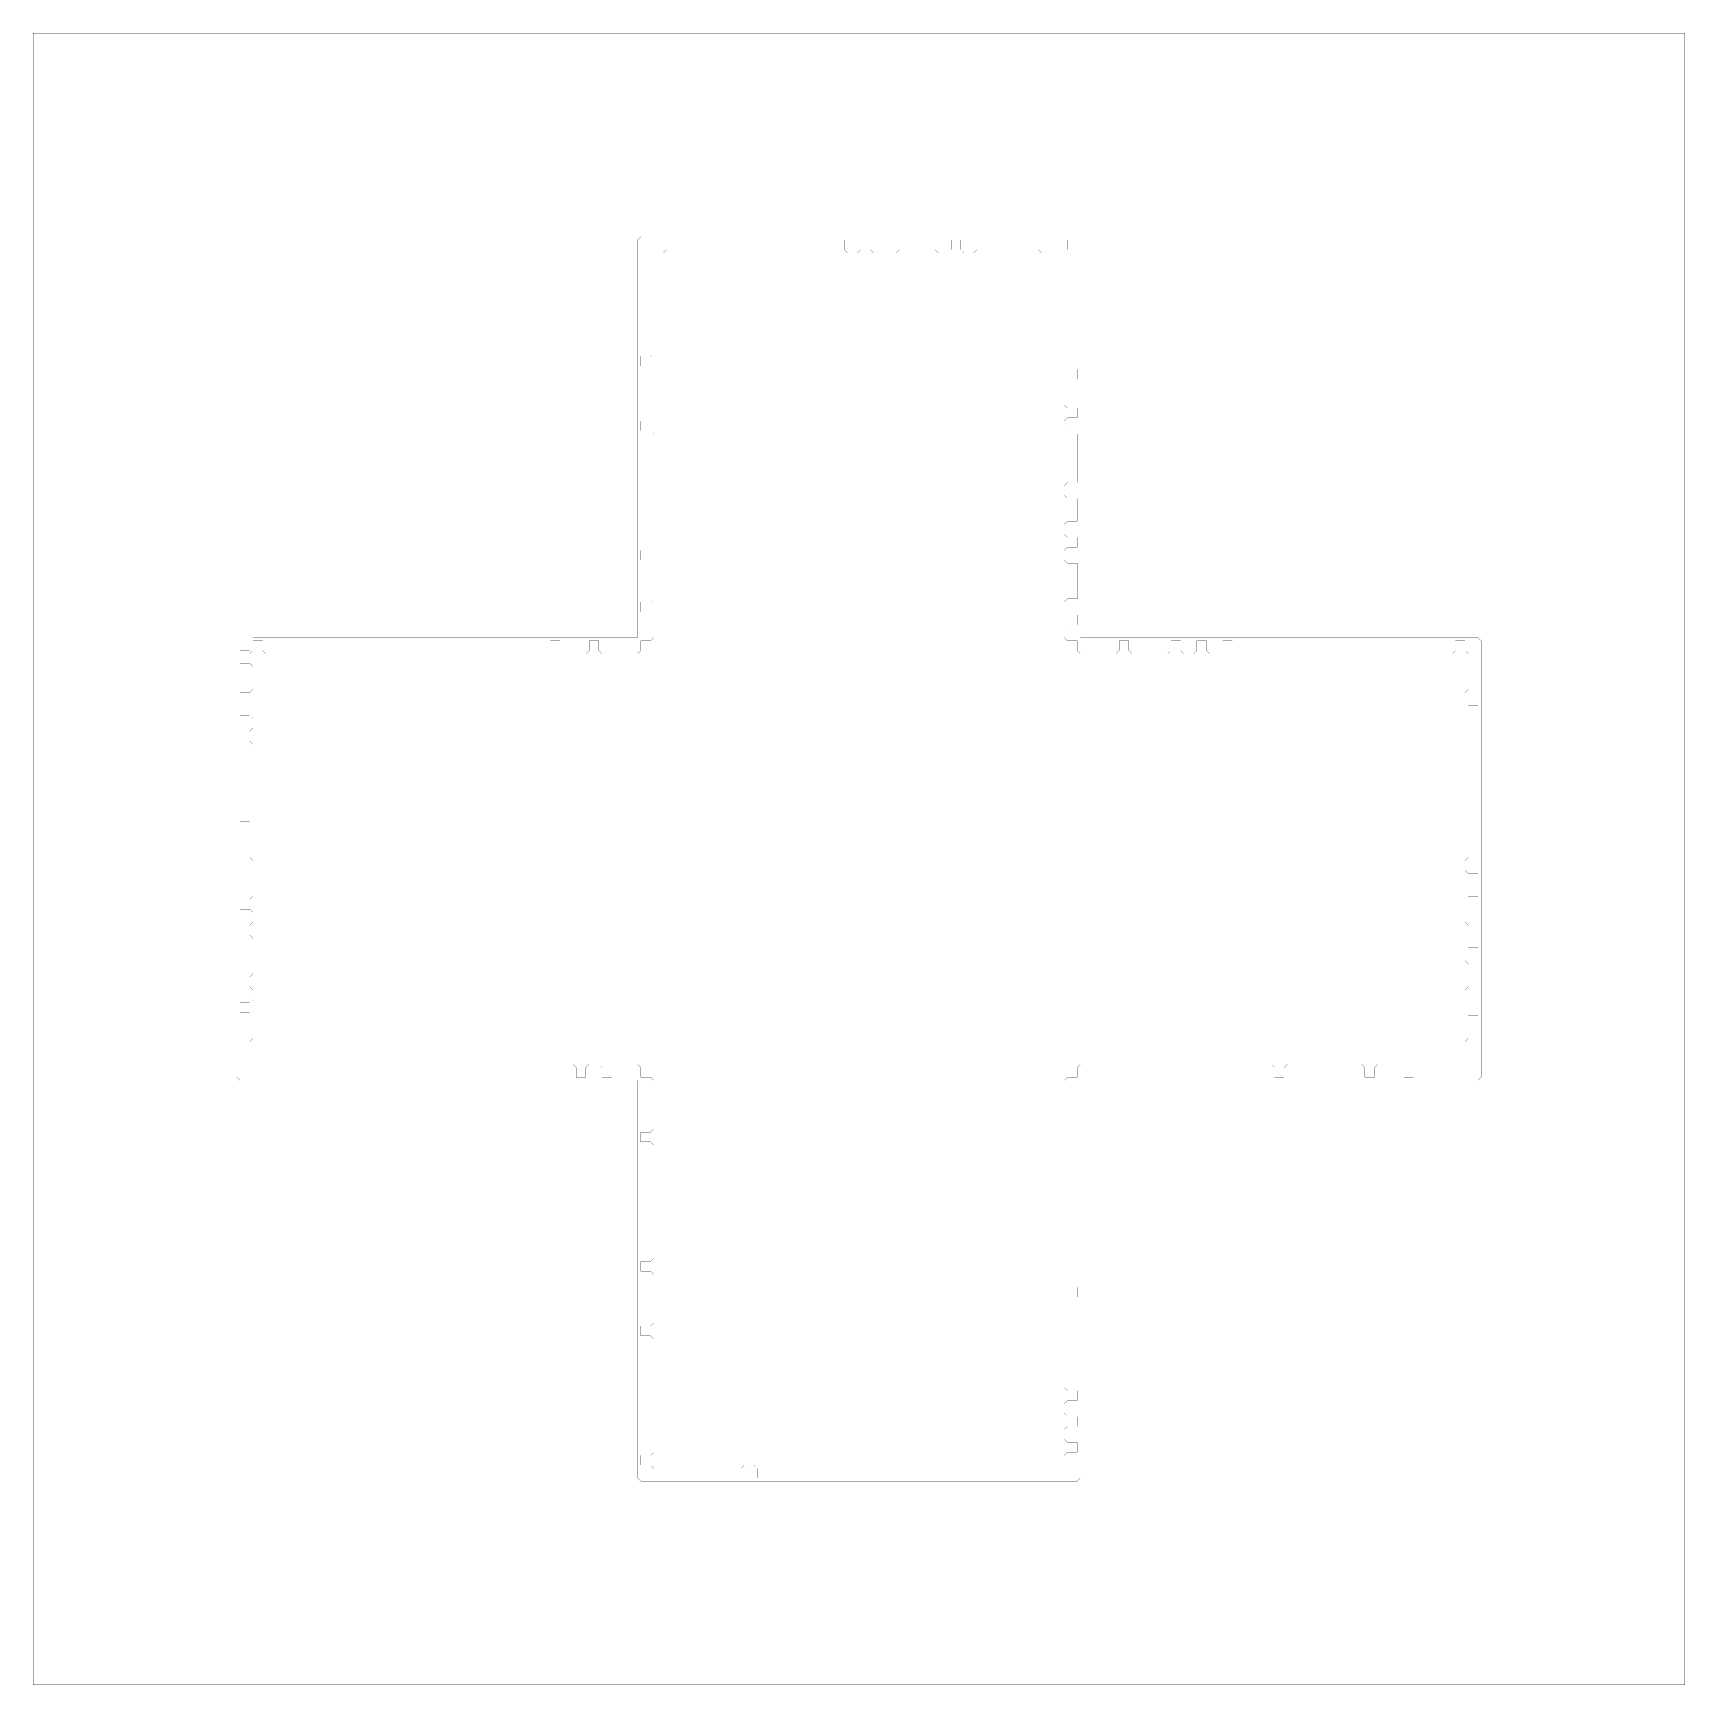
# Model space of a CAD drawing. Header units: metres. Extents: x 0 to 4939, y -4939 to 0.
import ezdxf

# ---------------------------------------------------------------- set-up
doc = ezdxf.new("R2010")
doc.units = ezdxf.units.M
doc.layers.add('conductor', color=1, linetype='Continuous')
doc.layers.add('substrate', color=5, linetype='Continuous')

msp = doc.modelspace()

# ---------------------------------------------------------------- linework, layer by layer
at = {"layer": 'conductor', "const_width": 0.5}
msp.add_lwpolyline([(1894.5, -618.6), (1894.5, -628.3), (1894.5, -637.9), (1894.5, -647.6), (1884.8, -657.3), (1875.2, -657.3), (1865.5, -657.3), (1855.8, -657.3), (1855.8, -666.9), (1855.8, -676.6), (1855.8, -686.3), (1855.8, -695.9), (1855.8, -705.6), (1855.8, -715.3), (1855.8, -724.9), (1855.8, -734.6), (1855.8, -744.3), (1855.8, -753.9), (1855.8, -763.6), (1855.8, -773.3), (1855.8, -782.9), (1855.8, -792.6), (1855.8, -802.3), (1855.8, -811.9), (1855.8, -821.6), (1855.8, -831.3), (1855.8, -840.9), (1855.8, -850.6), (1855.8, -860.3), (1855.8, -869.9), (1855.8, -879.6), (1855.8, -889.3), (1855.8, -898.9), (1855.8, -908.6), (1855.8, -918.2), (1855.8, -927.9), (1855.8, -937.6), (1855.8, -947.2), (1855.8, -956.9), (1846.2, -966.6), (1836.5, -966.6), (1826.8, -966.6), (1817.2, -966.6), (1817.2, -976.2), (1817.2, -985.9), (1817.2, -995.6), (1826.8, -995.6), (1836.5, -995.6), (1846.2, -995.6), (1855.8, -1005.2), (1855.8, -1014.9), (1855.8, -1024.6), (1855.8, -1034.2), (1855.8, -1043.9), (1855.8, -1053.6), (1855.8, -1063.2), (1855.8, -1072.9), (1855.8, -1082.6), (1855.8, -1092.2), (1855.8, -1101.9), (1855.8, -1111.6), (1855.8, -1121.2), (1855.8, -1130.9), (1855.8, -1140.6), (1855.8, -1150.2), (1846.2, -1159.9), (1836.5, -1159.9), (1826.8, -1159.9), (1817.2, -1159.9), (1817.2, -1169.6), (1817.2, -1179.2), (1817.2, -1188.9), (1826.8, -1188.9), (1836.5, -1188.9), (1846.2, -1188.9), (1855.8, -1198.6), (1855.8, -1208.2), (1855.8, -1217.9), (1855.8, -1227.6), (1855.8, -1237.2), (1855.8, -1246.9), (1855.8, -1256.6), (1855.8, -1266.2), (1855.8, -1275.9), (1855.8, -1285.5), (1855.8, -1295.2), (1855.8, -1304.9), (1855.8, -1314.5), (1855.8, -1324.2), (1855.8, -1333.9), (1855.8, -1343.5), (1855.8, -1353.2), (1855.8, -1362.9), (1855.8, -1372.5), (1855.8, -1382.2), (1855.8, -1391.9), (1855.8, -1401.5), (1855.8, -1411.2), (1855.8, -1420.9), (1855.8, -1430.5), (1855.8, -1440.2), (1855.8, -1449.9), (1855.8, -1459.5), (1855.8, -1469.2), (1855.8, -1478.9), (1855.8, -1488.5), (1855.8, -1498.2), (1855.8, -1507.9), (1855.8, -1517.5), (1855.8, -1527.2), (1855.8, -1536.9), (1846.2, -1546.5), (1836.5, -1546.5), (1826.8, -1546.5), (1817.2, -1546.5), (1817.2, -1556.2), (1817.2, -1565.9), (1817.2, -1575.5), (1826.8, -1575.5), (1836.5, -1575.5), (1846.2, -1575.5), (1855.8, -1585.2), (1855.8, -1594.9), (1855.8, -1604.5), (1855.8, -1614.2), (1855.8, -1623.8), (1855.8, -1633.5), (1855.8, -1643.2), (1855.8, -1652.8), (1855.8, -1662.5), (1855.8, -1672.2), (1855.8, -1681.8), (1855.8, -1691.5), (1846.2, -1701.2), (1836.5, -1701.2), (1826.8, -1701.2), (1817.2, -1701.2), (1817.2, -1710.8), (1817.2, -1720.5), (1817.2, -1730.2), (1826.8, -1730.2), (1836.5, -1730.2), (1846.2, -1730.2), (1855.8, -1739.8), (1855.8, -1749.5), (1855.8, -1759.2), (1855.8, -1768.8), (1855.8, -1778.5), (1855.8, -1788.2), (1855.8, -1797.8), (1855.8, -1807.5), (1846.2, -1817.2), (1836.5, -1817.2), (1826.8, -1817.2), (1817.2, -1817.2), (1817.2, -1826.8), (1817.2, -1836.5), (1817.2, -1846.2), (1807.5, -1855.8), (1797.8, -1855.8), (1788.2, -1855.8), (1778.5, -1855.8), (1768.8, -1855.8), (1759.2, -1855.8), (1749.5, -1855.8), (1739.8, -1855.8), (1730.2, -1855.8), (1720.5, -1855.8), (1710.8, -1855.8), (1701.2, -1855.8), (1691.5, -1846.2), (1691.5, -1836.5), (1691.5, -1826.8), (1691.5, -1817.2), (1681.8, -1817.2), (1672.2, -1817.2), (1662.5, -1817.2), (1662.5, -1826.8), (1662.5, -1836.5), (1662.5, -1846.2), (1652.8, -1855.8), (1643.2, -1855.8), (1633.5, -1855.8), (1623.8, -1855.8), (1614.2, -1855.8), (1604.5, -1855.8), (1594.9, -1855.8), (1585.2, -1855.8), (1575.5, -1846.2), (1575.5, -1836.5), (1575.5, -1826.8), (1575.5, -1817.2), (1565.9, -1817.2), (1556.2, -1817.2), (1546.5, -1817.2), (1546.5, -1826.8), (1546.5, -1836.5), (1546.5, -1846.2), (1536.9, -1855.8), (1527.2, -1855.8), (1517.5, -1855.8), (1507.9, -1855.8), (1498.2, -1855.8), (1488.5, -1855.8), (1478.9, -1855.8), (1469.2, -1855.8), (1459.5, -1855.8), (1449.9, -1855.8), (1440.2, -1855.8), (1430.5, -1855.8), (1420.9, -1855.8), (1411.2, -1855.8), (1401.5, -1855.8), (1391.9, -1855.8), (1382.2, -1855.8), (1372.5, -1855.8), (1362.9, -1855.8), (1353.2, -1855.8), (1343.5, -1855.8), (1333.9, -1855.8), (1324.2, -1855.8), (1314.5, -1855.8), (1304.9, -1855.8), (1295.2, -1855.8), (1285.5, -1855.8), (1275.9, -1855.8), (1266.2, -1855.8), (1256.6, -1855.8), (1246.9, -1855.8), (1237.2, -1855.8), (1227.6, -1855.8), (1217.9, -1855.8), (1208.2, -1855.8), (1198.6, -1855.8), (1188.9, -1855.8), (1179.2, -1855.8), (1169.6, -1855.8), (1159.9, -1855.8), (1150.2, -1855.8), (1140.6, -1855.8), (1130.9, -1855.8), (1121.2, -1855.8), (1111.6, -1855.8), (1101.9, -1855.8), (1092.2, -1855.8), (1082.6, -1855.8), (1072.9, -1855.8), (1063.2, -1855.8), (1053.6, -1855.8), (1043.9, -1855.8), (1034.2, -1855.8), (1024.6, -1855.8), (1014.9, -1855.8), (1005.2, -1855.8), (995.6, -1855.8), (985.9, -1855.8), (976.2, -1855.8), (966.6, -1855.8), (956.9, -1855.8), (947.2, -1855.8), (937.6, -1855.8), (927.9, -1855.8), (918.2, -1855.8), (908.6, -1855.8), (898.9, -1855.8), (889.3, -1855.8), (879.6, -1855.8), (869.9, -1855.8), (860.3, -1855.8), (850.6, -1855.8), (840.9, -1855.8), (831.3, -1855.8), (821.6, -1855.8), (811.9, -1855.8), (802.3, -1855.8), (792.6, -1855.8), (782.9, -1855.8), (773.3, -1855.8), (763.6, -1855.8), (753.9, -1855.8), (744.3, -1855.8), (734.6, -1855.8), (724.9, -1855.8), (715.3, -1855.8), (705.6, -1855.8), (695.9, -1855.8), (686.3, -1846.2), (686.3, -1836.5), (686.3, -1826.8), (686.3, -1817.2), (676.6, -1817.2), (666.9, -1817.2), (657.3, -1817.2), (657.3, -1826.8), (657.3, -1836.5), (657.3, -1846.2), (647.6, -1855.8), (637.9, -1855.8), (628.3, -1855.8), (618.6, -1855.8), (618.6, -1865.5), (618.6, -1875.2), (618.6, -1884.8), (628.3, -1884.8), (637.9, -1884.8), (647.6, -1884.8), (657.3, -1894.5), (657.3, -1904.2), (657.3, -1913.8), (657.3, -1923.5), (657.3, -1933.2), (657.3, -1942.8), (657.3, -1952.5), (657.3, -1962.2), (647.6, -1971.8), (637.9, -1971.8), (628.3, -1971.8), (618.6, -1971.8), (618.6, -1981.5), (618.6, -1991.1), (618.6, -2000.8), (618.6, -2010.5), (618.6, -2020.1), (618.6, -2029.8), (618.6, -2039.5), (628.3, -2039.5), (637.9, -2039.5), (647.6, -2039.5), (657.3, -2049.1), (657.3, -2058.8), (657.3, -2068.5), (657.3, -2078.1), (647.6, -2087.8), (637.9, -2087.8), (628.3, -2087.8), (618.6, -2087.8), (618.6, -2097.5), (618.6, -2107.1), (618.6, -2116.8), (628.3, -2116.8), (637.9, -2116.8), (647.6, -2116.8), (657.3, -2126.5), (657.3, -2136.1), (657.3, -2145.8), (657.3, -2155.5), (657.3, -2165.1), (657.3, -2174.8), (657.3, -2184.5), (657.3, -2194.1), (657.3, -2203.8), (657.3, -2213.5), (657.3, -2223.1), (657.3, -2232.8), (657.3, -2242.5), (657.3, -2252.1), (657.3, -2261.8), (657.3, -2271.5), (657.3, -2281.1), (657.3, -2290.8), (657.3, -2300.5), (657.3, -2310.1), (657.3, -2319.8), (657.3, -2329.5), (657.3, -2339.1), (657.3, -2348.8), (647.6, -2358.4), (637.9, -2358.4), (628.3, -2358.4), (618.6, -2358.4), (618.6, -2368.1), (618.6, -2377.8), (618.6, -2387.4), (618.6, -2397.1), (618.6, -2406.8), (618.6, -2416.4), (618.6, -2426.1), (618.6, -2435.8), (618.6, -2445.4), (618.6, -2455.1), (618.6, -2464.8), (628.3, -2464.8), (637.9, -2464.8), (647.6, -2464.8), (657.3, -2474.4), (657.3, -2484.1), (657.3, -2493.8), (657.3, -2503.4), (657.3, -2513.1), (657.3, -2522.8), (657.3, -2532.4), (657.3, -2542.1), (657.3, -2551.8), (657.3, -2561.4), (657.3, -2571.1), (657.3, -2580.8), (647.6, -2590.4), (637.9, -2590.4), (628.3, -2590.4), (618.6, -2590.4), (618.6, -2600.1), (618.6, -2609.8), (618.6, -2619.4), (628.3, -2619.4), (637.9, -2619.4), (647.6, -2619.4), (657.3, -2629.1), (657.3, -2638.8), (657.3, -2648.4), (657.3, -2658.1), (647.6, -2667.8), (637.9, -2667.8), (628.3, -2667.8), (618.6, -2667.8), (618.6, -2677.4), (618.6, -2687.1), (618.6, -2696.8), (628.3, -2696.8), (637.9, -2696.8), (647.6, -2696.8), (657.3, -2706.4), (657.3, -2716.1), (657.3, -2725.7), (657.3, -2735.4), (657.3, -2745.1), (657.3, -2754.7), (657.3, -2764.4), (657.3, -2774.1), (657.3, -2783.7), (657.3, -2793.4), (657.3, -2803.1), (657.3, -2812.7), (647.6, -2822.4), (637.9, -2822.4), (628.3, -2822.4), (618.6, -2822.4), (618.6, -2832.1), (618.6, -2841.7), (618.6, -2851.4), (628.3, -2851.4), (637.9, -2851.4), (647.6, -2851.4), (657.3, -2861.1), (657.3, -2870.7), (657.3, -2880.4), (657.3, -2890.1), (647.6, -2899.7), (637.9, -2899.7), (628.3, -2899.7), (618.6, -2899.7), (618.6, -2909.4), (618.6, -2919.1), (618.6, -2928.7), (628.3, -2928.7), (637.9, -2928.7), (647.6, -2928.7), (657.3, -2938.4), (657.3, -2948.1), (657.3, -2957.7), (657.3, -2967.4), (657.3, -2977.1), (657.3, -2986.7), (657.3, -2996.4), (657.3, -3006.1), (647.6, -3015.7), (637.9, -3015.7), (628.3, -3015.7), (618.6, -3015.7), (618.6, -3025.4), (618.6, -3035.1), (618.6, -3044.7), (618.6, -3054.4), (618.6, -3064.1), (618.6, -3073.7), (618.6, -3083.4), (628.3, -3083.4), (637.9, -3083.4), (647.6, -3083.4), (657.3, -3083.4), (666.9, -3083.4), (676.6, -3083.4), (686.3, -3083.4), (695.9, -3083.4), (705.6, -3083.4), (715.3, -3083.4), (724.9, -3083.4), (734.6, -3083.4), (744.3, -3083.4), (753.9, -3083.4), (763.6, -3083.4), (773.3, -3083.4), (782.9, -3083.4), (792.6, -3083.4), (802.3, -3083.4), (811.9, -3083.4), (821.6, -3083.4), (831.3, -3083.4), (840.9, -3083.4), (850.6, -3083.4), (860.3, -3083.4), (869.9, -3083.4), (879.6, -3083.4), (889.3, -3083.4), (898.9, -3083.4), (908.6, -3083.4), (918.2, -3083.4), (927.9, -3083.4), (937.6, -3083.4), (947.2, -3083.4), (956.9, -3083.4), (966.6, -3083.4), (976.2, -3083.4), (985.9, -3083.4), (995.6, -3083.4), (1005.2, -3083.4), (1014.9, -3083.4), (1024.6, -3083.4), (1034.2, -3083.4), (1043.9, -3083.4), (1053.6, -3083.4), (1063.2, -3083.4), (1072.9, -3083.4), (1082.6, -3083.4), (1092.2, -3083.4), (1101.9, -3083.4), (1111.6, -3083.4), (1121.2, -3083.4), (1130.9, -3083.4), (1140.6, -3083.4), (1150.2, -3083.4), (1159.9, -3083.4), (1169.6, -3083.4), (1179.2, -3083.4), (1188.9, -3083.4), (1198.6, -3083.4), (1208.2, -3083.4), (1217.9, -3083.4), (1227.6, -3083.4), (1237.2, -3083.4), (1246.9, -3083.4), (1256.6, -3083.4), (1266.2, -3083.4), (1275.9, -3083.4), (1285.5, -3083.4), (1295.2, -3083.4), (1304.9, -3083.4), (1314.5, -3083.4), (1324.2, -3083.4), (1333.9, -3083.4), (1343.5, -3083.4), (1353.2, -3083.4), (1362.9, -3083.4), (1372.5, -3083.4), (1382.2, -3083.4), (1391.9, -3083.4), (1401.5, -3083.4), (1411.2, -3083.4), (1420.9, -3083.4), (1430.5, -3083.4), (1440.2, -3083.4), (1449.9, -3083.4), (1459.5, -3083.4), (1469.2, -3083.4), (1478.9, -3083.4), (1488.5, -3083.4), (1498.2, -3083.4), (1507.9, -3083.4), (1517.5, -3083.4), (1527.2, -3083.4), (1536.9, -3083.4), (1546.5, -3083.4), (1556.2, -3083.4), (1565.9, -3083.4), (1575.5, -3083.4), (1585.2, -3083.4), (1594.9, -3083.4), (1604.5, -3083.4), (1614.2, -3083.4), (1623.8, -3093), (1623.8, -3102.7), (1623.8, -3112.4), (1623.8, -3122), (1633.5, -3122), (1643.2, -3122), (1652.8, -3122), (1652.8, -3112.4), (1652.8, -3102.7), (1652.8, -3093), (1662.5, -3083.4), (1672.2, -3083.4), (1681.8, -3083.4), (1691.5, -3083.4), (1701.2, -3093), (1701.2, -3102.7), (1701.2, -3112.4), (1701.2, -3122), (1710.8, -3122), (1720.5, -3122), (1730.2, -3122), (1730.2, -3112.4), (1730.2, -3102.7), (1730.2, -3093), (1739.8, -3083.4), (1749.5, -3083.4), (1759.2, -3083.4), (1768.8, -3083.4), (1778.5, -3083.4), (1788.2, -3083.4), (1797.8, -3083.4), (1807.5, -3083.4), (1817.2, -3093), (1817.2, -3102.7), (1817.2, -3112.4), (1817.2, -3122), (1826.8, -3122), (1836.5, -3122), (1846.2, -3122), (1855.8, -3131.7), (1855.8, -3141.4), (1855.8, -3151), (1855.8, -3160.7), (1855.8, -3170.4), (1855.8, -3180), (1855.8, -3189.7), (1855.8, -3199.4), (1855.8, -3209), (1855.8, -3218.7), (1855.8, -3228.4), (1855.8, -3238), (1855.8, -3247.7), (1855.8, -3257.4), (1855.8, -3267), (1855.8, -3276.7), (1846.2, -3286.4), (1836.5, -3286.4), (1826.8, -3286.4), (1817.2, -3286.4), (1817.2, -3296), (1817.2, -3305.7), (1817.2, -3315.4), (1826.8, -3315.4), (1836.5, -3315.4), (1846.2, -3315.4), (1855.8, -3325), (1855.8, -3334.7), (1855.8, -3344.4), (1855.8, -3354), (1855.8, -3363.7), (1855.8, -3373.4), (1855.8, -3383), (1855.8, -3392.7), (1855.8, -3402.4), (1855.8, -3412), (1855.8, -3421.7), (1855.8, -3431.3), (1855.8, -3441), (1855.8, -3450.7), (1855.8, -3460.3), (1855.8, -3470), (1855.8, -3479.7), (1855.8, -3489.3), (1855.8, -3499), (1855.8, -3508.7), (1855.8, -3518.3), (1855.8, -3528), (1855.8, -3537.7), (1855.8, -3547.3), (1855.8, -3557), (1855.8, -3566.7), (1855.8, -3576.3), (1855.8, -3586), (1855.8, -3595.7), (1855.8, -3605.3), (1855.8, -3615), (1855.8, -3624.7), (1855.8, -3634.3), (1855.8, -3644), (1855.8, -3653.7), (1855.8, -3663.3), (1846.2, -3673), (1836.5, -3673), (1826.8, -3673), (1817.2, -3673), (1817.2, -3682.7), (1817.2, -3692.3), (1817.2, -3702), (1826.8, -3702), (1836.5, -3702), (1846.2, -3702), (1855.8, -3711.7), (1855.8, -3721.3), (1855.8, -3731), (1855.8, -3740.7), (1855.8, -3750.3), (1855.8, -3760), (1855.8, -3769.7), (1855.8, -3779.3), (1855.8, -3789), (1855.8, -3798.6), (1855.8, -3808.3), (1855.8, -3818), (1855.8, -3827.6), (1855.8, -3837.3), (1855.8, -3847), (1855.8, -3856.6), (1846.2, -3866.3), (1836.5, -3866.3), (1826.8, -3866.3), (1817.2, -3866.3), (1817.2, -3876), (1817.2, -3885.6), (1817.2, -3895.3), (1826.8, -3895.3), (1836.5, -3895.3), (1846.2, -3895.3), (1855.8, -3905), (1855.8, -3914.6), (1855.8, -3924.3), (1855.8, -3934), (1855.8, -3943.6), (1855.8, -3953.3), (1855.8, -3963), (1855.8, -3972.6), (1855.8, -3982.3), (1855.8, -3992), (1855.8, -4001.6), (1855.8, -4011.3), (1855.8, -4021), (1855.8, -4030.6), (1855.8, -4040.3), (1855.8, -4050), (1855.8, -4059.6), (1855.8, -4069.3), (1855.8, -4079), (1855.8, -4088.6), (1855.8, -4098.3), (1855.8, -4108), (1855.8, -4117.6), (1855.8, -4127.3), (1855.8, -4137), (1855.8, -4146.6), (1855.8, -4156.3), (1855.8, -4165.9), (1855.8, -4175.6), (1855.8, -4185.3), (1855.8, -4194.9), (1855.8, -4204.6), (1855.8, -4214.3), (1855.8, -4223.9), (1855.8, -4233.6), (1855.8, -4243.3), (1846.2, -4252.9), (1836.5, -4252.9), (1826.8, -4252.9), (1817.2, -4252.9), (1817.2, -4262.6), (1817.2, -4272.3), (1817.2, -4281.9), (1826.8, -4281.9), (1836.5, -4281.9), (1846.2, -4281.9), (1855.8, -4291.6), (1855.8, -4301.3), (1855.8, -4310.9), (1855.8, -4320.6), (1865.5, -4320.6), (1875.2, -4320.6), (1884.8, -4320.6), (1894.5, -4320.6), (1904.2, -4320.6), (1913.8, -4320.6), (1923.5, -4320.6), (1933.2, -4320.6), (1942.8, -4320.6), (1952.5, -4320.6), (1962.2, -4320.6), (1971.8, -4320.6), (1981.5, -4320.6), (1991.1, -4320.6), (2000.8, -4320.6), (2010.5, -4320.6), (2020.1, -4320.6), (2029.8, -4320.6), (2039.5, -4320.6), (2049.1, -4320.6), (2058.8, -4320.6), (2068.5, -4320.6), (2078.1, -4320.6), (2087.8, -4320.6), (2097.5, -4320.6), (2107.1, -4320.6), (2116.8, -4320.6), (2116.8, -4310.9), (2116.8, -4301.3), (2116.8, -4291.6), (2126.5, -4281.9), (2136.1, -4281.9), (2145.8, -4281.9), (2155.5, -4281.9), (2165.1, -4291.6), (2165.1, -4301.3), (2165.1, -4310.9), (2165.1, -4320.6), (2174.8, -4320.6), (2184.5, -4320.6), (2194.1, -4320.6), (2203.8, -4320.6), (2213.5, -4320.6), (2223.1, -4320.6), (2232.8, -4320.6), (2242.5, -4320.6), (2252.1, -4320.6), (2261.8, -4320.6), (2271.5, -4320.6), (2281.1, -4320.6), (2290.8, -4320.6), (2300.5, -4320.6), (2310.1, -4320.6), (2319.8, -4320.6), (2329.5, -4320.6), (2339.1, -4320.6), (2348.8, -4320.6), (2358.4, -4320.6), (2368.1, -4320.6), (2377.8, -4320.6), (2387.4, -4320.6), (2397.1, -4320.6), (2406.8, -4320.6), (2416.4, -4320.6), (2426.1, -4320.6), (2435.8, -4320.6), (2445.4, -4320.6), (2455.1, -4320.6), (2464.8, -4320.6), (2474.4, -4320.6), (2484.1, -4320.6), (2493.8, -4320.6), (2503.4, -4320.6), (2513.1, -4320.6), (2522.8, -4320.6), (2532.4, -4320.6), (2542.1, -4320.6), (2551.8, -4320.6), (2561.4, -4320.6), (2571.1, -4320.6), (2580.8, -4320.6), (2590.4, -4320.6), (2600.1, -4320.6), (2609.8, -4320.6), (2619.4, -4320.6), (2629.1, -4320.6), (2638.8, -4320.6), (2648.4, -4320.6), (2658.1, -4320.6), (2667.8, -4320.6), (2677.4, -4320.6), (2687.1, -4320.6), (2696.8, -4320.6), (2706.4, -4320.6), (2716.1, -4320.6), (2725.7, -4320.6), (2735.4, -4320.6), (2745.1, -4320.6), (2754.7, -4320.6), (2764.4, -4320.6), (2774.1, -4320.6), (2783.7, -4320.6), (2793.4, -4320.6), (2803.1, -4320.6), (2812.7, -4320.6), (2822.4, -4320.6), (2832.1, -4320.6), (2841.7, -4320.6), (2851.4, -4320.6), (2861.1, -4320.6), (2870.7, -4320.6), (2880.4, -4320.6), (2890.1, -4320.6), (2899.7, -4320.6), (2909.4, -4320.6), (2919.1, -4320.6), (2928.7, -4320.6), (2938.4, -4320.6), (2948.1, -4320.6), (2957.7, -4320.6), (2967.4, -4320.6), (2977.1, -4320.6), (2986.7, -4320.6), (2996.4, -4320.6), (3006.1, -4320.6), (3015.7, -4320.6), (3025.4, -4320.6), (3035.1, -4320.6), (3044.7, -4320.6), (3054.4, -4320.6), (3064.1, -4320.6), (3073.7, -4320.6), (3083.4, -4320.6), (3083.4, -4310.9), (3083.4, -4301.3), (3083.4, -4291.6), (3083.4, -4281.9), (3083.4, -4272.3), (3083.4, -4262.6), (3083.4, -4252.9), (3093, -4243.3), (3102.7, -4243.3), (3112.4, -4243.3), (3122, -4243.3), (3122, -4233.6), (3122, -4223.9), (3122, -4214.3), (3112.4, -4214.3), (3102.7, -4214.3), (3093, -4214.3), (3083.4, -4204.6), (3083.4, -4194.9), (3083.4, -4185.3), (3083.4, -4175.6), (3093, -4165.9), (3102.7, -4165.9), (3112.4, -4165.9), (3122, -4165.9), (3122, -4156.3), (3122, -4146.6), (3122, -4137), (3112.4, -4137), (3102.7, -4137), (3093, -4137), (3083.4, -4127.3), (3083.4, -4117.6), (3083.4, -4108), (3083.4, -4098.3), (3093, -4088.6), (3102.7, -4088.6), (3112.4, -4088.6), (3122, -4088.6), (3122, -4079), (3122, -4069.3), (3122, -4059.6), (3112.4, -4059.6), (3102.7, -4059.6), (3093, -4059.6), (3083.4, -4050), (3083.4, -4040.3), (3083.4, -4030.6), (3083.4, -4021), (3083.4, -4011.3), (3083.4, -4001.6), (3083.4, -3992), (3083.4, -3982.3), (3083.4, -3972.6), (3083.4, -3963), (3083.4, -3953.3), (3083.4, -3943.6), (3083.4, -3934), (3083.4, -3924.3), (3083.4, -3914.6), (3083.4, -3905), (3083.4, -3895.3), (3083.4, -3885.6), (3083.4, -3876), (3083.4, -3866.3), (3083.4, -3856.6), (3083.4, -3847), (3083.4, -3837.3), (3083.4, -3827.6), (3083.4, -3818), (3083.4, -3808.3), (3083.4, -3798.6), (3083.4, -3789), (3093, -3779.3), (3102.7, -3779.3), (3112.4, -3779.3), (3122, -3779.3), (3122, -3769.7), (3122, -3760), (3122, -3750.3), (3112.4, -3750.3), (3102.7, -3750.3), (3093, -3750.3), (3083.4, -3740.7), (3083.4, -3731), (3083.4, -3721.3), (3083.4, -3711.7), (3083.4, -3702), (3083.4, -3692.3), (3083.4, -3682.7), (3083.4, -3673), (3083.4, -3663.3), (3083.4, -3653.7), (3083.4, -3644), (3083.4, -3634.3), (3083.4, -3624.7), (3083.4, -3615), (3083.4, -3605.3), (3083.4, -3595.7), (3083.4, -3586), (3083.4, -3576.3), (3083.4, -3566.7), (3083.4, -3557), (3083.4, -3547.3), (3083.4, -3537.7), (3083.4, -3528), (3083.4, -3518.3), (3083.4, -3508.7), (3083.4, -3499), (3083.4, -3489.3), (3083.4, -3479.7), (3083.4, -3470), (3083.4, -3460.3), (3083.4, -3450.7), (3083.4, -3441), (3083.4, -3431.3), (3083.4, -3421.7), (3083.4, -3412), (3083.4, -3402.4), (3083.4, -3392.7), (3083.4, -3383), (3083.4, -3373.4), (3083.4, -3363.7), (3083.4, -3354), (3083.4, -3344.4), (3083.4, -3334.7), (3083.4, -3325), (3083.4, -3315.4), (3083.4, -3305.7), (3083.4, -3296), (3083.4, -3286.4), (3083.4, -3276.7), (3083.4, -3267), (3083.4, -3257.4), (3083.4, -3247.7), (3083.4, -3238), (3083.4, -3228.4), (3083.4, -3218.7), (3083.4, -3209), (3083.4, -3199.4), (3083.4, -3189.7), (3083.4, -3180), (3083.4, -3170.4), (3083.4, -3160.7), (3083.4, -3151), (3083.4, -3141.4), (3083.4, -3131.7), (3093, -3122), (3102.7, -3122), (3112.4, -3122), (3122, -3122), (3122, -3112.4), (3122, -3102.7), (3122, -3093), (3131.7, -3083.4), (3141.4, -3083.4), (3151, -3083.4), (3160.7, -3083.4), (3170.4, -3083.4), (3180, -3083.4), (3189.7, -3083.4), (3199.4, -3083.4), (3209, -3083.4), (3218.7, -3083.4), (3228.4, -3083.4), (3238, -3083.4), (3247.7, -3083.4), (3257.4, -3083.4), (3267, -3083.4), (3276.7, -3083.4), (3286.4, -3083.4), (3296, -3083.4), (3305.7, -3083.4), (3315.4, -3083.4), (3325, -3083.4), (3334.7, -3083.4), (3344.4, -3083.4), (3354, -3083.4), (3363.7, -3083.4), (3373.4, -3083.4), (3383, -3083.4), (3392.7, -3083.4), (3402.4, -3083.4), (3412, -3083.4), (3421.7, -3083.4), (3431.3, -3083.4), (3441, -3083.4), (3450.7, -3083.4), (3460.3, -3083.4), (3470, -3083.4), (3479.7, -3083.4), (3489.3, -3083.4), (3499, -3083.4), (3508.7, -3083.4), (3518.3, -3083.4), (3528, -3083.4), (3537.7, -3083.4), (3547.3, -3083.4), (3557, -3083.4), (3566.7, -3083.4), (3576.3, -3083.4), (3586, -3083.4), (3595.7, -3083.4), (3605.3, -3083.4), (3615, -3083.4), (3624.7, -3083.4), (3634.3, -3083.4), (3644, -3083.4), (3653.7, -3083.4), (3663.3, -3083.4), (3673, -3083.4), (3682.7, -3083.4), (3692.3, -3083.4), (3702, -3083.4), (3711.7, -3093), (3711.7, -3102.7), (3711.7, -3112.4), (3711.7, -3122), (3721.3, -3122), (3731, -3122), (3740.7, -3122), (3740.7, -3112.4), (3740.7, -3102.7), (3740.7, -3093), (3750.3, -3083.4), (3760, -3083.4), (3769.7, -3083.4), (3779.3, -3083.4), (3789, -3083.4), (3798.6, -3083.4), (3808.3, -3083.4), (3818, -3083.4), (3827.6, -3083.4), (3837.3, -3083.4), (3847, -3083.4), (3856.6, -3083.4), (3866.3, -3083.4), (3876, -3083.4), (3885.6, -3083.4), (3895.3, -3083.4), (3905, -3083.4), (3914.6, -3083.4), (3924.3, -3083.4), (3934, -3083.4), (3943.6, -3083.4), (3953.3, -3083.4), (3963, -3083.4), (3972.6, -3083.4), (3982.3, -3093), (3982.3, -3102.7), (3982.3, -3112.4), (3982.3, -3122), (3992, -3122), (4001.6, -3122), (4011.3, -3122), (4011.3, -3112.4), (4011.3, -3102.7), (4011.3, -3093), (4021, -3083.4), (4030.6, -3083.4), (4040.3, -3083.4), (4050, -3083.4), (4059.6, -3083.4), (4069.3, -3083.4), (4079, -3083.4), (4088.6, -3083.4), (4098.3, -3093), (4098.3, -3102.7), (4098.3, -3112.4), (4098.3, -3122), (4108, -3122), (4117.6, -3122), (4127.3, -3122), (4127.3, -3112.4), (4127.3, -3102.7), (4127.3, -3093), (4137, -3083.4), (4146.6, -3083.4), (4156.3, -3083.4), (4165.9, -3083.4), (4175.6, -3083.4), (4185.3, -3083.4), (4194.9, -3083.4), (4204.6, -3083.4), (4214.3, -3083.4), (4223.9, -3083.4), (4233.6, -3083.4), (4243.3, -3083.4), (4252.9, -3083.4), (4262.6, -3083.4), (4272.3, -3083.4), (4281.9, -3083.4), (4281.9, -3073.7), (4281.9, -3064.1), (4281.9, -3054.4), (4281.9, -3044.7), (4281.9, -3035.1), (4281.9, -3025.4), (4281.9, -3015.7), (4291.6, -3006.1), (4301.3, -3006.1), (4310.9, -3006.1), (4320.6, -3006.1), (4320.6, -2996.4), (4320.6, -2986.7), (4320.6, -2977.1), (4320.6, -2967.4), (4320.6, -2957.7), (4320.6, -2948.1), (4320.6, -2938.4), (4310.9, -2938.4), (4301.3, -2938.4), (4291.6, -2938.4), (4281.9, -2928.7), (4281.9, -2919.1), (4281.9, -2909.4), (4281.9, -2899.7), (4281.9, -2890.1), (4281.9, -2880.4), (4281.9, -2870.7), (4281.9, -2861.1), (4291.6, -2851.4), (4301.3, -2851.4), (4310.9, -2851.4), (4320.6, -2851.4), (4320.6, -2841.7), (4320.6, -2832.1), (4320.6, -2822.4), (4320.6, -2812.7), (4320.6, -2803.1), (4320.6, -2793.4), (4320.6, -2783.7), (4310.9, -2783.7), (4301.3, -2783.7), (4291.6, -2783.7), (4281.9, -2774.1), (4281.9, -2764.4), (4281.9, -2754.7), (4281.9, -2745.1), (4291.6, -2735.4), (4301.3, -2735.4), (4310.9, -2735.4), (4320.6, -2735.4), (4320.6, -2725.7), (4320.6, -2716.1), (4320.6, -2706.4), (4320.6, -2696.8), (4320.6, -2687.1), (4320.6, -2677.4), (4320.6, -2667.8), (4310.9, -2667.8), (4301.3, -2667.8), (4291.6, -2667.8), (4281.9, -2658.1), (4281.9, -2648.4), (4281.9, -2638.8), (4281.9, -2629.1), (4281.9, -2619.4), (4281.9, -2609.8), (4281.9, -2600.1), (4281.9, -2590.4), (4291.6, -2580.8), (4301.3, -2580.8), (4310.9, -2580.8), (4320.6, -2580.8), (4320.6, -2571.1), (4320.6, -2561.4), (4320.6, -2551.8), (4320.6, -2542.1), (4320.6, -2532.4), (4320.6, -2522.8), (4320.6, -2513.1), (4310.9, -2513.1), (4301.3, -2513.1), (4291.6, -2513.1), (4281.9, -2503.4), (4281.9, -2493.8), (4281.9, -2484.1), (4281.9, -2474.4), (4291.6, -2464.8), (4301.3, -2464.8), (4310.9, -2464.8), (4320.6, -2464.8), (4320.6, -2455.1), (4320.6, -2445.4), (4320.6, -2435.8), (4320.6, -2426.1), (4320.6, -2416.4), (4320.6, -2406.8), (4320.6, -2397.1), (4320.6, -2387.4), (4320.6, -2377.8), (4320.6, -2368.1), (4320.6, -2358.4), (4320.6, -2348.8), (4320.6, -2339.1), (4320.6, -2329.5), (4320.6, -2319.8), (4320.6, -2310.1), (4320.6, -2300.5), (4320.6, -2290.8), (4320.6, -2281.1), (4320.6, -2271.5), (4320.6, -2261.8), (4320.6, -2252.1), (4320.6, -2242.5), (4320.6, -2232.8), (4320.6, -2223.1), (4320.6, -2213.5), (4320.6, -2203.8), (4320.6, -2194.1), (4320.6, -2184.5), (4320.6, -2174.8), (4320.6, -2165.1), (4320.6, -2155.5), (4320.6, -2145.8), (4320.6, -2136.1), (4320.6, -2126.5), (4320.6, -2116.8), (4320.6, -2107.1), (4320.6, -2097.5), (4320.6, -2087.8), (4320.6, -2078.1), (4320.6, -2068.5), (4320.6, -2058.8), (4320.6, -2049.1), (4320.6, -2039.5), (4320.6, -2029.8), (4320.6, -2020.1), (4320.6, -2010.5), (4310.9, -2010.5), (4301.3, -2010.5), (4291.6, -2010.5), (4281.9, -2000.8), (4281.9, -1991.1), (4281.9, -1981.5), (4281.9, -1971.8), (4291.6, -1962.2), (4301.3, -1962.2), (4310.9, -1962.2), (4320.6, -1962.2), (4320.6, -1952.5), (4320.6, -1942.8), (4320.6, -1933.2), (4320.6, -1923.5), (4320.6, -1913.8), (4320.6, -1904.2), (4320.6, -1894.5), (4320.6, -1884.8), (4320.6, -1875.2), (4320.6, -1865.5), (4320.6, -1855.8), (4310.9, -1855.8), (4301.3, -1855.8), (4291.6, -1855.8), (4281.9, -1846.2), (4281.9, -1836.5), (4281.9, -1826.8), (4281.9, -1817.2), (4272.3, -1817.2), (4262.6, -1817.2), (4252.9, -1817.2), (4252.9, -1826.8), (4252.9, -1836.5), (4252.9, -1846.2), (4243.3, -1855.8), (4233.6, -1855.8), (4223.9, -1855.8), (4214.3, -1855.8), (4204.6, -1855.8), (4194.9, -1855.8), (4185.3, -1855.8), (4175.6, -1855.8), (4165.9, -1855.8), (4156.3, -1855.8), (4146.6, -1855.8), (4137, -1855.8), (4127.3, -1855.8), (4117.6, -1855.8), (4108, -1855.8), (4098.3, -1855.8), (4088.6, -1855.8), (4079, -1855.8), (4069.3, -1855.8), (4059.6, -1855.8), (4050, -1855.8), (4040.3, -1855.8), (4030.6, -1855.8), (4021, -1855.8), (4011.3, -1855.8), (4001.6, -1855.8), (3992, -1855.8), (3982.3, -1855.8), (3972.6, -1855.8), (3963, -1855.8), (3953.3, -1855.8), (3943.6, -1855.8), (3934, -1855.8), (3924.3, -1855.8), (3914.6, -1855.8), (3905, -1855.8), (3895.3, -1855.8), (3885.6, -1855.8), (3876, -1855.8), (3866.3, -1855.8), (3856.6, -1855.8), (3847, -1855.8), (3837.3, -1855.8), (3827.6, -1855.8), (3818, -1855.8), (3808.3, -1855.8), (3798.6, -1855.8), (3789, -1855.8), (3779.3, -1855.8), (3769.7, -1855.8), (3760, -1855.8), (3750.3, -1855.8), (3740.7, -1855.8), (3731, -1855.8), (3721.3, -1855.8), (3711.7, -1855.8), (3702, -1855.8), (3692.3, -1855.8), (3682.7, -1855.8), (3673, -1855.8), (3663.3, -1855.8), (3653.7, -1855.8), (3644, -1855.8), (3634.3, -1855.8), (3624.7, -1855.8), (3615, -1855.8), (3605.3, -1855.8), (3595.7, -1855.8), (3586, -1846.2), (3586, -1836.5), (3586, -1826.8), (3586, -1817.2), (3576.3, -1817.2), (3566.7, -1817.2), (3557, -1817.2), (3557, -1826.8), (3557, -1836.5), (3557, -1846.2), (3547.3, -1855.8), (3537.7, -1855.8), (3528, -1855.8), (3518.3, -1855.8), (3508.7, -1846.2), (3508.7, -1836.5), (3508.7, -1826.8), (3508.7, -1817.2), (3499, -1817.2), (3489.3, -1817.2), (3479.7, -1817.2), (3479.7, -1826.8), (3479.7, -1836.5), (3479.7, -1846.2), (3470, -1855.8), (3460.3, -1855.8), (3450.7, -1855.8), (3441, -1855.8), (3431.3, -1846.2), (3431.3, -1836.5), (3431.3, -1826.8), (3431.3, -1817.2), (3421.7, -1817.2), (3412, -1817.2), (3402.4, -1817.2), (3402.4, -1826.8), (3402.4, -1836.5), (3402.4, -1846.2), (3392.7, -1855.8), (3383, -1855.8), (3373.4, -1855.8), (3363.7, -1855.8), (3354, -1855.8), (3344.4, -1855.8), (3334.7, -1855.8), (3325, -1855.8), (3315.4, -1855.8), (3305.7, -1855.8), (3296, -1855.8), (3286.4, -1855.8), (3276.7, -1846.2), (3276.7, -1836.5), (3276.7, -1826.8), (3276.7, -1817.2), (3267, -1817.2), (3257.4, -1817.2), (3247.7, -1817.2), (3247.7, -1826.8), (3247.7, -1836.5), (3247.7, -1846.2), (3238, -1855.8), (3228.4, -1855.8), (3218.7, -1855.8), (3209, -1855.8), (3199.4, -1855.8), (3189.7, -1855.8), (3180, -1855.8), (3170.4, -1855.8), (3160.7, -1855.8), (3151, -1855.8), (3141.4, -1855.8), (3131.7, -1855.8), (3122, -1846.2), (3122, -1836.5), (3122, -1826.8), (3122, -1817.2), (3112.4, -1817.2), (3102.7, -1817.2), (3093, -1817.2), (3083.4, -1807.5), (3083.4, -1797.8), (3083.4, -1788.2), (3083.4, -1778.5), (3093, -1768.8), (3102.7, -1768.8), (3112.4, -1768.8), (3122, -1768.8), (3122, -1759.2), (3122, -1749.5), (3122, -1739.8), (3112.4, -1739.8), (3102.7, -1739.8), (3093, -1739.8), (3083.4, -1730.2), (3083.4, -1720.5), (3083.4, -1710.8), (3083.4, -1701.2), (3093, -1691.5), (3102.7, -1691.5), (3112.4, -1691.5), (3122, -1691.5), (3122, -1681.8), (3122, -1672.2), (3122, -1662.5), (3122, -1652.8), (3122, -1643.2), (3122, -1633.5), (3122, -1623.8), (3122, -1614.2), (3122, -1604.5), (3122, -1594.9), (3122, -1585.2), (3112.4, -1585.2), (3102.7, -1585.2), (3093, -1585.2), (3083.4, -1575.5), (3083.4, -1565.9), (3083.4, -1556.2), (3083.4, -1546.5), (3093, -1536.9), (3102.7, -1536.9), (3112.4, -1536.9), (3122, -1536.9), (3122, -1527.2), (3122, -1517.5), (3122, -1507.9), (3112.4, -1507.9), (3102.7, -1507.9), (3093, -1507.9), (3083.4, -1498.2), (3083.4, -1488.5), (3083.4, -1478.9), (3083.4, -1469.2), (3093, -1459.5), (3102.7, -1459.5), (3112.4, -1459.5), (3122, -1459.5), (3122, -1449.9), (3122, -1440.2), (3122, -1430.5), (3122, -1420.9), (3122, -1411.2), (3122, -1401.5), (3122, -1391.9), (3112.4, -1391.9), (3102.7, -1391.9), (3093, -1391.9), (3083.4, -1382.2), (3083.4, -1372.5), (3083.4, -1362.9), (3083.4, -1353.2), (3093, -1343.5), (3102.7, -1343.5), (3112.4, -1343.5), (3122, -1343.5), (3122, -1333.9), (3122, -1324.2), (3122, -1314.5), (3122, -1304.9), (3122, -1295.2), (3122, -1285.5), (3122, -1275.9), (3122, -1266.2), (3122, -1256.6), (3122, -1246.9), (3122, -1237.2), (3122, -1227.6), (3122, -1217.9), (3122, -1208.2), (3122, -1198.6), (3112.4, -1198.6), (3102.7, -1198.6), (3093, -1198.6), (3083.4, -1188.9), (3083.4, -1179.2), (3083.4, -1169.6), (3083.4, -1159.9), (3093, -1150.2), (3102.7, -1150.2), (3112.4, -1150.2), (3122, -1150.2), (3122, -1140.6), (3122, -1130.9), (3122, -1121.2), (3112.4, -1121.2), (3102.7, -1121.2), (3093, -1121.2), (3083.4, -1111.6), (3083.4, -1101.9), (3083.4, -1092.2), (3083.4, -1082.6), (3083.4, -1072.9), (3083.4, -1063.2), (3083.4, -1053.6), (3083.4, -1043.9), (3093, -1034.2), (3102.7, -1034.2), (3112.4, -1034.2), (3122, -1034.2), (3122, -1024.6), (3122, -1014.9), (3122, -1005.2), (3112.4, -1005.2), (3102.7, -1005.2), (3093, -1005.2), (3083.4, -995.6), (3083.4, -985.9), (3083.4, -976.2), (3083.4, -966.6), (3083.4, -956.9), (3083.4, -947.2), (3083.4, -937.6), (3083.4, -927.9), (3083.4, -918.2), (3083.4, -908.6), (3083.4, -898.9), (3083.4, -889.3), (3083.4, -879.6), (3083.4, -869.9), (3083.4, -860.3), (3083.4, -850.6), (3083.4, -840.9), (3083.4, -831.3), (3083.4, -821.6), (3083.4, -811.9), (3083.4, -802.3), (3083.4, -792.6), (3083.4, -782.9), (3083.4, -773.3), (3083.4, -763.6), (3083.4, -753.9), (3083.4, -744.3), (3083.4, -734.6), (3083.4, -724.9), (3083.4, -715.3), (3083.4, -705.6), (3083.4, -695.9), (3083.4, -686.3), (3083.4, -676.6), (3083.4, -666.9), (3083.4, -657.3), (3073.7, -657.3), (3064.1, -657.3), (3054.4, -657.3), (3044.7, -657.3), (3035.1, -657.3), (3025.4, -657.3), (3015.7, -657.3), (3006.1, -647.6), (3006.1, -637.9), (3006.1, -628.3), (3006.1, -618.6), (2996.4, -618.6), (2986.7, -618.6), (2977.1, -618.6), (2967.4, -618.6), (2957.7, -618.6), (2948.1, -618.6), (2938.4, -618.6), (2928.7, -618.6), (2919.1, -618.6), (2909.4, -618.6), (2899.7, -618.6), (2890.1, -618.6), (2880.4, -618.6), (2870.7, -618.6), (2861.1, -618.6), (2851.4, -618.6), (2841.7, -618.6), (2832.1, -618.6), (2822.4, -618.6), (2822.4, -628.3), (2822.4, -637.9), (2822.4, -647.6), (2812.7, -657.3), (2803.1, -657.3), (2793.4, -657.3), (2783.7, -657.3), (2774.1, -647.6), (2774.1, -637.9), (2774.1, -628.3), (2774.1, -618.6), (2764.4, -618.6), (2754.7, -618.6), (2745.1, -618.6), (2745.1, -628.3), (2745.1, -637.9), (2745.1, -647.6), (2735.4, -657.3), (2725.7, -657.3), (2716.1, -657.3), (2706.4, -657.3), (2696.8, -647.6), (2696.8, -637.9), (2696.8, -628.3), (2696.8, -618.6), (2687.1, -618.6), (2677.4, -618.6), (2667.8, -618.6), (2658.1, -618.6), (2648.4, -618.6), (2638.8, -618.6), (2629.1, -618.6), (2619.4, -618.6), (2609.8, -618.6), (2600.1, -618.6), (2590.4, -618.6), (2590.4, -628.3), (2590.4, -637.9), (2590.4, -647.6), (2580.8, -657.3), (2571.1, -657.3), (2561.4, -657.3), (2551.8, -657.3), (2542.1, -657.3), (2532.4, -657.3), (2522.8, -657.3), (2513.1, -657.3), (2503.4, -647.6), (2503.4, -637.9), (2503.4, -628.3), (2503.4, -618.6), (2493.8, -618.6), (2484.1, -618.6), (2474.4, -618.6), (2474.4, -628.3), (2474.4, -637.9), (2474.4, -647.6), (2464.8, -657.3), (2455.1, -657.3), (2445.4, -657.3), (2435.8, -657.3), (2426.1, -647.6), (2426.1, -637.9), (2426.1, -628.3), (2426.1, -618.6), (2416.4, -618.6), (2406.8, -618.6), (2397.1, -618.6), (2387.4, -618.6), (2377.8, -618.6), (2368.1, -618.6), (2358.4, -618.6), (2348.8, -618.6), (2339.1, -618.6), (2329.5, -618.6), (2319.8, -618.6), (2310.1, -618.6), (2300.5, -618.6), (2290.8, -618.6), (2281.1, -618.6), (2271.5, -618.6), (2261.8, -618.6), (2252.1, -618.6), (2242.5, -618.6), (2232.8, -618.6), (2223.1, -618.6), (2213.5, -618.6), (2203.8, -618.6), (2194.1, -618.6), (2184.5, -618.6), (2174.8, -618.6), (2165.1, -618.6), (2155.5, -618.6), (2145.8, -618.6), (2136.1, -618.6), (2126.5, -618.6), (2116.8, -618.6), (2107.1, -618.6), (2097.5, -618.6), (2087.8, -618.6), (2078.1, -618.6), (2068.5, -618.6), (2058.8, -618.6), (2049.1, -618.6), (2039.5, -618.6), (2029.8, -618.6), (2020.1, -618.6), (2010.5, -618.6), (2000.8, -618.6), (1991.1, -618.6), (1981.5, -618.6), (1971.8, -618.6), (1962.2, -618.6), (1952.5, -618.6), (1942.8, -618.6), (1933.2, -618.6), (1923.5, -618.6), (1913.8, -618.6), (1904.2, -618.6)], close=True, dxfattribs=at)
at = {"layer": 'substrate', "const_width": 0.5}
for points in [[(0, 0), (0, -9.7), (0, -19.3), (0, -29), (0, -38.7), (0, -48.3), (0, -58), (0, -67.7), (0, -77.3), (0, -87), (0, -96.7), (0, -106.3), (0, -116), (0, -125.7), (0, -135.3), (0, -145), (0, -154.7), (0, -164.3), (0, -174), (0, -183.6), (0, -193.3), (0, -203), (0, -212.6), (0, -222.3), (0, -232), (0, -241.6), (0, -251.3), (0, -261), (0, -270.6), (0, -280.3), (0, -290), (0, -299.6), (0, -309.3), (0, -319), (0, -328.6), (0, -338.3), (0, -348), (0, -357.6), (0, -367.3), (0, -377), (0, -386.6), (0, -396.3), (0, -406), (0, -415.6), (0, -425.3), (0, -435), (0, -444.6), (0, -454.3), (0, -464), (0, -473.6), (0, -483.3), (0, -493), (0, -502.6), (0, -512.3), (0, -522), (0, -531.6), (0, -541.3), (0, -550.9), (0, -560.6), (0, -570.3), (0, -579.9), (0, -589.6), (0, -599.3), (0, -608.9), (0, -618.6), (0, -628.3), (0, -637.9), (0, -647.6), (0, -657.3), (0, -666.9), (0, -676.6), (0, -686.3), (0, -695.9), (0, -705.6), (0, -715.3), (0, -724.9), (0, -734.6), (0, -744.3), (0, -753.9), (0, -763.6), (0, -773.3), (0, -782.9), (0, -792.6), (0, -802.3), (0, -811.9), (0, -821.6), (0, -831.3), (0, -840.9), (0, -850.6), (0, -860.3), (0, -869.9), (0, -879.6), (0, -889.3), (0, -898.9), (0, -908.6), (0, -918.2), (0, -927.9), (0, -937.6), (0, -947.2), (0, -956.9), (0, -966.6), (0, -976.2), (0, -985.9), (0, -995.6), (0, -1005.2), (0, -1014.9), (0, -1024.6), (0, -1034.2), (0, -1043.9), (0, -1053.6), (0, -1063.2), (0, -1072.9), (0, -1082.6), (0, -1092.2), (0, -1101.9), (0, -1111.6), (0, -1121.2), (0, -1130.9), (0, -1140.6), (0, -1150.2), (0, -1159.9), (0, -1169.6), (0, -1179.2), (0, -1188.9), (0, -1198.6), (0, -1208.2), (0, -1217.9), (0, -1227.6), (0, -1237.2), (0, -1246.9), (0, -1256.6), (0, -1266.2), (0, -1275.9), (0, -1285.5), (0, -1295.2), (0, -1304.9), (0, -1314.5), (0, -1324.2), (0, -1333.9), (0, -1343.5), (0, -1353.2), (0, -1362.9), (0, -1372.5), (0, -1382.2), (0, -1391.9), (0, -1401.5), (0, -1411.2), (0, -1420.9), (0, -1430.5), (0, -1440.2), (0, -1449.9), (0, -1459.5), (0, -1469.2), (0, -1478.9), (0, -1488.5), (0, -1498.2), (0, -1507.9), (0, -1517.5), (0, -1527.2), (0, -1536.9), (0, -1546.5), (0, -1556.2), (0, -1565.9), (0, -1575.5), (0, -1585.2), (0, -1594.9), (0, -1604.5), (0, -1614.2), (0, -1623.8), (0, -1633.5), (0, -1643.2), (0, -1652.8), (0, -1662.5), (0, -1672.2), (0, -1681.8), (0, -1691.5), (0, -1701.2), (0, -1710.8), (0, -1720.5), (0, -1730.2), (0, -1739.8), (0, -1749.5), (0, -1759.2), (0, -1768.8), (0, -1778.5), (0, -1788.2), (0, -1797.8), (0, -1807.5), (0, -1817.2), (0, -1826.8), (0, -1836.5), (0, -1846.2), (0, -1855.8), (0, -1865.5), (0, -1875.2), (0, -1884.8), (0, -1894.5), (0, -1904.2), (0, -1913.8), (0, -1923.5), (0, -1933.2), (0, -1942.8), (0, -1952.5), (0, -1962.2), (0, -1971.8), (0, -1981.5), (0, -1991.1), (0, -2000.8), (0, -2010.5), (0, -2020.1), (0, -2029.8), (0, -2039.5), (0, -2049.1), (0, -2058.8), (0, -2068.5), (0, -2078.1), (0, -2087.8), (0, -2097.5), (0, -2107.1), (0, -2116.8), (0, -2126.5), (0, -2136.1), (0, -2145.8), (0, -2155.5), (0, -2165.1), (0, -2174.8), (0, -2184.5), (0, -2194.1), (0, -2203.8), (0, -2213.5), (0, -2223.1), (0, -2232.8), (0, -2242.5), (0, -2252.1), (0, -2261.8), (0, -2271.5), (0, -2281.1), (0, -2290.8), (0, -2300.5), (0, -2310.1), (0, -2319.8), (0, -2329.5), (0, -2339.1), (0, -2348.8), (0, -2358.4), (0, -2368.1), (0, -2377.8), (0, -2387.4), (0, -2397.1), (0, -2406.8), (0, -2416.4), (0, -2426.1), (0, -2435.8), (0, -2445.4), (0, -2455.1), (0, -2464.8), (0, -2474.4), (0, -2484.1), (0, -2493.8), (0, -2503.4), (0, -2513.1), (0, -2522.8), (0, -2532.4), (0, -2542.1), (0, -2551.8), (0, -2561.4), (0, -2571.1), (0, -2580.8), (0, -2590.4), (0, -2600.1), (0, -2609.8), (0, -2619.4), (0, -2629.1), (0, -2638.8), (0, -2648.4), (0, -2658.1), (0, -2667.8), (0, -2677.4), (0, -2687.1), (0, -2696.8), (0, -2706.4), (0, -2716.1), (0, -2725.7), (0, -2735.4), (0, -2745.1), (0, -2754.7), (0, -2764.4), (0, -2774.1), (0, -2783.7), (0, -2793.4), (0, -2803.1), (0, -2812.7), (0, -2822.4), (0, -2832.1), (0, -2841.7), (0, -2851.4), (0, -2861.1), (0, -2870.7), (0, -2880.4), (0, -2890.1), (0, -2899.7), (0, -2909.4), (0, -2919.1), (0, -2928.7), (0, -2938.4), (0, -2948.1), (0, -2957.7), (0, -2967.4), (0, -2977.1), (0, -2986.7), (0, -2996.4), (0, -3006.1), (0, -3015.7), (0, -3025.4), (0, -3035.1), (0, -3044.7), (0, -3054.4), (0, -3064.1), (0, -3073.7), (0, -3083.4), (0, -3093), (0, -3102.7), (0, -3112.4), (0, -3122), (0, -3131.7), (0, -3141.4), (0, -3151), (0, -3160.7), (0, -3170.4), (0, -3180), (0, -3189.7), (0, -3199.4), (0, -3209), (0, -3218.7), (0, -3228.4), (0, -3238), (0, -3247.7), (0, -3257.4), (0, -3267), (0, -3276.7), (0, -3286.4), (0, -3296), (0, -3305.7), (0, -3315.4), (0, -3325), (0, -3334.7), (0, -3344.4), (0, -3354), (0, -3363.7), (0, -3373.4), (0, -3383), (0, -3392.7), (0, -3402.4), (0, -3412), (0, -3421.7), (0, -3431.3), (0, -3441), (0, -3450.7), (0, -3460.3), (0, -3470), (0, -3479.7), (0, -3489.3), (0, -3499), (0, -3508.7), (0, -3518.3), (0, -3528), (0, -3537.7), (0, -3547.3), (0, -3557), (0, -3566.7), (0, -3576.3), (0, -3586), (0, -3595.7), (0, -3605.3), (0, -3615), (0, -3624.7), (0, -3634.3), (0, -3644), (0, -3653.7), (0, -3663.3), (0, -3673), (0, -3682.7), (0, -3692.3), (0, -3702), (0, -3711.7), (0, -3721.3), (0, -3731), (0, -3740.7), (0, -3750.3), (0, -3760), (0, -3769.7), (0, -3779.3), (0, -3789), (0, -3798.6), (0, -3808.3), (0, -3818), (0, -3827.6), (0, -3837.3), (0, -3847), (0, -3856.6), (0, -3866.3), (0, -3876), (0, -3885.6), (0, -3895.3), (0, -3905), (0, -3914.6), (0, -3924.3), (0, -3934), (0, -3943.6), (0, -3953.3), (0, -3963), (0, -3972.6), (0, -3982.3), (0, -3992), (0, -4001.6), (0, -4011.3), (0, -4021), (0, -4030.6), (0, -4040.3), (0, -4050), (0, -4059.6), (0, -4069.3), (0, -4079), (0, -4088.6), (0, -4098.3), (0, -4108), (0, -4117.6), (0, -4127.3), (0, -4137), (0, -4146.6), (0, -4156.3), (0, -4165.9), (0, -4175.6), (0, -4185.3), (0, -4194.9), (0, -4204.6), (0, -4214.3), (0, -4223.9), (0, -4233.6), (0, -4243.3), (0, -4252.9), (0, -4262.6), (0, -4272.3), (0, -4281.9), (0, -4291.6), (0, -4301.3), (0, -4310.9), (0, -4320.6), (0, -4330.3), (0, -4339.9), (0, -4349.6), (0, -4359.3), (0, -4368.9), (0, -4378.6), (0, -4388.3), (0, -4397.9), (0, -4407.6), (0, -4417.3), (0, -4426.9), (0, -4436.6), (0, -4446.3), (0, -4455.9), (0, -4465.6), (0, -4475.3), (0, -4484.9), (0, -4494.6), (0, -4504.3), (0, -4513.9), (0, -4523.6), (0, -4533.2), (0, -4542.9), (0, -4552.6), (0, -4562.2), (0, -4571.9), (0, -4581.6), (0, -4591.2), (0, -4600.9), (0, -4610.6), (0, -4620.2), (0, -4629.9), (0, -4639.6), (0, -4649.2), (0, -4658.9), (0, -4668.6), (0, -4678.2), (0, -4687.9), (0, -4697.6), (0, -4707.2), (0, -4716.9), (0, -4726.6), (0, -4736.2), (0, -4745.9), (0, -4755.6), (0, -4765.2), (0, -4774.9), (0, -4784.6), (0, -4794.2), (0, -4803.9), (0, -4813.6), (0, -4823.2), (0, -4832.9), (0, -4842.6), (0, -4852.2), (0, -4861.9), (0, -4871.5), (0, -4881.2), (0, -4890.9), (0, -4900.5), (0, -4910.2), (0, -4919.9), (0, -4929.5), (0, -4939.2), (9.7, -4939.2), (19.3, -4939.2), (29, -4939.2), (38.7, -4939.2), (48.3, -4939.2), (58, -4939.2), (67.7, -4939.2), (77.3, -4939.2), (87, -4939.2), (96.7, -4939.2), (106.3, -4939.2), (116, -4939.2), (125.7, -4939.2), (135.3, -4939.2), (145, -4939.2), (154.7, -4939.2), (164.3, -4939.2), (174, -4939.2), (183.6, -4939.2), (193.3, -4939.2), (203, -4939.2), (212.6, -4939.2), (222.3, -4939.2), (232, -4939.2), (241.6, -4939.2), (251.3, -4939.2), (261, -4939.2), (270.6, -4939.2), (280.3, -4939.2), (290, -4939.2), (299.6, -4939.2), (309.3, -4939.2), (319, -4939.2), (328.6, -4939.2), (338.3, -4939.2), (348, -4939.2), (357.6, -4939.2), (367.3, -4939.2), (377, -4939.2), (386.6, -4939.2), (396.3, -4939.2), (406, -4939.2), (415.6, -4939.2), (425.3, -4939.2), (435, -4939.2), (444.6, -4939.2), (454.3, -4939.2), (464, -4939.2), (473.6, -4939.2), (483.3, -4939.2), (493, -4939.2), (502.6, -4939.2), (512.3, -4939.2), (522, -4939.2), (531.6, -4939.2), (541.3, -4939.2), (550.9, -4939.2), (560.6, -4939.2), (570.3, -4939.2), (579.9, -4939.2), (589.6, -4939.2), (599.3, -4939.2), (608.9, -4939.2), (618.6, -4939.2), (628.3, -4939.2), (637.9, -4939.2), (647.6, -4939.2), (657.3, -4939.2), (666.9, -4939.2), (676.6, -4939.2), (686.3, -4939.2), (695.9, -4939.2), (705.6, -4939.2), (715.3, -4939.2), (724.9, -4939.2), (734.6, -4939.2), (744.3, -4939.2), (753.9, -4939.2), (763.6, -4939.2), (773.3, -4939.2), (782.9, -4939.2), (792.6, -4939.2), (802.3, -4939.2), (811.9, -4939.2), (821.6, -4939.2), (831.3, -4939.2), (840.9, -4939.2), (850.6, -4939.2), (860.3, -4939.2), (869.9, -4939.2), (879.6, -4939.2), (889.3, -4939.2), (898.9, -4939.2), (908.6, -4939.2), (918.2, -4939.2), (927.9, -4939.2), (937.6, -4939.2), (947.2, -4939.2), (956.9, -4939.2), (966.6, -4939.2), (976.2, -4939.2), (985.9, -4939.2), (995.6, -4939.2), (1005.2, -4939.2), (1014.9, -4939.2), (1024.6, -4939.2), (1034.2, -4939.2), (1043.9, -4939.2), (1053.6, -4939.2), (1063.2, -4939.2), (1072.9, -4939.2), (1082.6, -4939.2), (1092.2, -4939.2), (1101.9, -4939.2), (1111.6, -4939.2), (1121.2, -4939.2), (1130.9, -4939.2), (1140.6, -4939.2), (1150.2, -4939.2), (1159.9, -4939.2), (1169.6, -4939.2), (1179.2, -4939.2), (1188.9, -4939.2), (1198.6, -4939.2), (1208.2, -4939.2), (1217.9, -4939.2), (1227.6, -4939.2), (1237.2, -4939.2), (1246.9, -4939.2), (1256.6, -4939.2), (1266.2, -4939.2), (1275.9, -4939.2), (1285.5, -4939.2), (1295.2, -4939.2), (1304.9, -4939.2), (1314.5, -4939.2), (1324.2, -4939.2), (1333.9, -4939.2), (1343.5, -4939.2), (1353.2, -4939.2), (1362.9, -4939.2), (1372.5, -4939.2), (1382.2, -4939.2), (1391.9, -4939.2), (1401.5, -4939.2), (1411.2, -4939.2), (1420.9, -4939.2), (1430.5, -4939.2), (1440.2, -4939.2), (1449.9, -4939.2), (1459.5, -4939.2), (1469.2, -4939.2), (1478.9, -4939.2), (1488.5, -4939.2), (1498.2, -4939.2), (1507.9, -4939.2), (1517.5, -4939.2), (1527.2, -4939.2), (1536.9, -4939.2), (1546.5, -4939.2), (1556.2, -4939.2), (1565.9, -4939.2), (1575.5, -4939.2), (1585.2, -4939.2), (1594.9, -4939.2), (1604.5, -4939.2), (1614.2, -4939.2), (1623.8, -4939.2), (1633.5, -4939.2), (1643.2, -4939.2), (1652.8, -4939.2), (1662.5, -4939.2), (1672.2, -4939.2), (1681.8, -4939.2), (1691.5, -4939.2), (1701.2, -4939.2), (1710.8, -4939.2), (1720.5, -4939.2), (1730.2, -4939.2), (1739.8, -4939.2), (1749.5, -4939.2), (1759.2, -4939.2), (1768.8, -4939.2), (1778.5, -4939.2), (1788.2, -4939.2), (1797.8, -4939.2), (1807.5, -4939.2), (1817.2, -4939.2), (1826.8, -4939.2), (1836.5, -4939.2), (1846.2, -4939.2), (1855.8, -4939.2), (1865.5, -4939.2), (1875.2, -4939.2), (1884.8, -4939.2), (1894.5, -4939.2), (1904.2, -4939.2), (1913.8, -4939.2), (1923.5, -4939.2), (1933.2, -4939.2), (1942.8, -4939.2), (1952.5, -4939.2), (1962.2, -4939.2), (1971.8, -4939.2), (1981.5, -4939.2), (1991.1, -4939.2), (2000.8, -4939.2), (2010.5, -4939.2), (2020.1, -4939.2), (2029.8, -4939.2), (2039.5, -4939.2), (2049.1, -4939.2), (2058.8, -4939.2), (2068.5, -4939.2), (2078.1, -4939.2), (2087.8, -4939.2), (2097.5, -4939.2), (2107.1, -4939.2), (2116.8, -4939.2), (2126.5, -4939.2), (2136.1, -4939.2), (2145.8, -4939.2), (2155.5, -4939.2), (2165.1, -4939.2), (2174.8, -4939.2), (2184.5, -4939.2), (2194.1, -4939.2), (2203.8, -4939.2), (2213.5, -4939.2), (2223.1, -4939.2), (2232.8, -4939.2), (2242.5, -4939.2), (2252.1, -4939.2), (2261.8, -4939.2), (2271.5, -4939.2), (2281.1, -4939.2), (2290.8, -4939.2), (2300.5, -4939.2), (2310.1, -4939.2), (2319.8, -4939.2), (2329.5, -4939.2), (2339.1, -4939.2), (2348.8, -4939.2), (2358.4, -4939.2), (2368.1, -4939.2), (2377.8, -4939.2), (2387.4, -4939.2), (2397.1, -4939.2), (2406.8, -4939.2), (2416.4, -4939.2), (2426.1, -4939.2), (2435.8, -4939.2), (2445.4, -4939.2), (2455.1, -4939.2), (2464.8, -4939.2), (2474.4, -4939.2), (2484.1, -4939.2), (2493.8, -4939.2), (2503.4, -4939.2), (2513.1, -4939.2), (2522.8, -4939.2), (2532.4, -4939.2), (2542.1, -4939.2), (2551.8, -4939.2), (2561.4, -4939.2), (2571.1, -4939.2), (2580.8, -4939.2), (2590.4, -4939.2), (2600.1, -4939.2), (2609.8, -4939.2), (2619.4, -4939.2), (2629.1, -4939.2), (2638.8, -4939.2), (2648.4, -4939.2), (2658.1, -4939.2), (2667.8, -4939.2), (2677.4, -4939.2), (2687.1, -4939.2), (2696.8, -4939.2), (2706.4, -4939.2), (2716.1, -4939.2), (2725.7, -4939.2), (2735.4, -4939.2), (2745.1, -4939.2), (2754.7, -4939.2), (2764.4, -4939.2), (2774.1, -4939.2), (2783.7, -4939.2), (2793.4, -4939.2), (2803.1, -4939.2), (2812.7, -4939.2), (2822.4, -4939.2), (2832.1, -4939.2), (2841.7, -4939.2), (2851.4, -4939.2), (2861.1, -4939.2), (2870.7, -4939.2), (2880.4, -4939.2), (2890.1, -4939.2), (2899.7, -4939.2), (2909.4, -4939.2), (2919.1, -4939.2), (2928.7, -4939.2), (2938.4, -4939.2), (2948.1, -4939.2), (2957.7, -4939.2), (2967.4, -4939.2), (2977.1, -4939.2), (2986.7, -4939.2), (2996.4, -4939.2), (3006.1, -4939.2), (3015.7, -4939.2), (3025.4, -4939.2), (3035.1, -4939.2), (3044.7, -4939.2), (3054.4, -4939.2), (3064.1, -4939.2), (3073.7, -4939.2), (3083.4, -4939.2), (3093, -4939.2), (3102.7, -4939.2), (3112.4, -4939.2), (3122, -4939.2), (3131.7, -4939.2), (3141.4, -4939.2), (3151, -4939.2), (3160.7, -4939.2), (3170.4, -4939.2), (3180, -4939.2), (3189.7, -4939.2), (3199.4, -4939.2), (3209, -4939.2), (3218.7, -4939.2), (3228.4, -4939.2), (3238, -4939.2), (3247.7, -4939.2), (3257.4, -4939.2), (3267, -4939.2), (3276.7, -4939.2), (3286.4, -4939.2), (3296, -4939.2), (3305.7, -4939.2), (3315.4, -4939.2), (3325, -4939.2), (3334.7, -4939.2), (3344.4, -4939.2), (3354, -4939.2), (3363.7, -4939.2), (3373.4, -4939.2), (3383, -4939.2), (3392.7, -4939.2), (3402.4, -4939.2), (3412, -4939.2), (3421.7, -4939.2), (3431.3, -4939.2), (3441, -4939.2), (3450.7, -4939.2), (3460.3, -4939.2), (3470, -4939.2), (3479.7, -4939.2), (3489.3, -4939.2), (3499, -4939.2), (3508.7, -4939.2), (3518.3, -4939.2), (3528, -4939.2), (3537.7, -4939.2), (3547.3, -4939.2), (3557, -4939.2), (3566.7, -4939.2), (3576.3, -4939.2), (3586, -4939.2), (3595.7, -4939.2), (3605.3, -4939.2), (3615, -4939.2), (3624.7, -4939.2), (3634.3, -4939.2), (3644, -4939.2), (3653.7, -4939.2), (3663.3, -4939.2), (3673, -4939.2), (3682.7, -4939.2), (3692.3, -4939.2), (3702, -4939.2), (3711.7, -4939.2), (3721.3, -4939.2), (3731, -4939.2), (3740.7, -4939.2), (3750.3, -4939.2), (3760, -4939.2), (3769.7, -4939.2), (3779.3, -4939.2), (3789, -4939.2), (3798.6, -4939.2), (3808.3, -4939.2), (3818, -4939.2), (3827.6, -4939.2), (3837.3, -4939.2), (3847, -4939.2), (3856.6, -4939.2), (3866.3, -4939.2), (3876, -4939.2), (3885.6, -4939.2), (3895.3, -4939.2), (3905, -4939.2), (3914.6, -4939.2), (3924.3, -4939.2), (3934, -4939.2), (3943.6, -4939.2), (3953.3, -4939.2), (3963, -4939.2), (3972.6, -4939.2), (3982.3, -4939.2), (3992, -4939.2), (4001.6, -4939.2), (4011.3, -4939.2), (4021, -4939.2), (4030.6, -4939.2), (4040.3, -4939.2), (4050, -4939.2), (4059.6, -4939.2), (4069.3, -4939.2), (4079, -4939.2), (4088.6, -4939.2), (4098.3, -4939.2), (4108, -4939.2), (4117.6, -4939.2), (4127.3, -4939.2), (4137, -4939.2), (4146.6, -4939.2), (4156.3, -4939.2), (4165.9, -4939.2), (4175.6, -4939.2), (4185.3, -4939.2), (4194.9, -4939.2), (4204.6, -4939.2), (4214.3, -4939.2), (4223.9, -4939.2), (4233.6, -4939.2), (4243.3, -4939.2), (4252.9, -4939.2), (4262.6, -4939.2), (4272.3, -4939.2), (4281.9, -4939.2), (4291.6, -4939.2), (4301.3, -4939.2), (4310.9, -4939.2), (4320.6, -4939.2), (4330.3, -4939.2), (4339.9, -4939.2), (4349.6, -4939.2), (4359.3, -4939.2), (4368.9, -4939.2), (4378.6, -4939.2), (4388.3, -4939.2), (4397.9, -4939.2), (4407.6, -4939.2), (4417.3, -4939.2), (4426.9, -4939.2), (4436.6, -4939.2), (4446.3, -4939.2), (4455.9, -4939.2), (4465.6, -4939.2), (4475.3, -4939.2), (4484.9, -4939.2), (4494.6, -4939.2), (4504.3, -4939.2), (4513.9, -4939.2), (4523.6, -4939.2), (4533.2, -4939.2), (4542.9, -4939.2), (4552.6, -4939.2), (4562.2, -4939.2), (4571.9, -4939.2), (4581.6, -4939.2), (4591.2, -4939.2), (4600.9, -4939.2), (4610.6, -4939.2), (4620.2, -4939.2), (4629.9, -4939.2), (4639.6, -4939.2), (4649.2, -4939.2), (4658.9, -4939.2), (4668.6, -4939.2), (4678.2, -4939.2), (4687.9, -4939.2), (4697.6, -4939.2), (4707.2, -4939.2), (4716.9, -4939.2), (4726.6, -4939.2), (4736.2, -4939.2), (4745.9, -4939.2), (4755.6, -4939.2), (4765.2, -4939.2), (4774.9, -4939.2), (4784.6, -4939.2), (4794.2, -4939.2), (4803.9, -4939.2), (4813.6, -4939.2), (4823.2, -4939.2), (4832.9, -4939.2), (4842.6, -4939.2), (4852.2, -4939.2), (4861.9, -4939.2), (4871.5, -4939.2), (4881.2, -4939.2), (4890.9, -4939.2), (4900.5, -4939.2), (4910.2, -4939.2), (4919.9, -4939.2), (4929.5, -4939.2), (4939.2, -4939.2), (4939.2, -4929.5), (4939.2, -4919.9), (4939.2, -4910.2), (4939.2, -4900.5), (4939.2, -4890.9), (4939.2, -4881.2), (4939.2, -4871.5), (4939.2, -4861.9), (4939.2, -4852.2), (4939.2, -4842.6), (4939.2, -4832.9), (4939.2, -4823.2), (4939.2, -4813.6), (4939.2, -4803.9), (4939.2, -4794.2), (4939.2, -4784.6), (4939.2, -4774.9), (4939.2, -4765.2), (4939.2, -4755.6), (4939.2, -4745.9), (4939.2, -4736.2), (4939.2, -4726.6), (4939.2, -4716.9), (4939.2, -4707.2), (4939.2, -4697.6), (4939.2, -4687.9), (4939.2, -4678.2), (4939.2, -4668.6), (4939.2, -4658.9), (4939.2, -4649.2), (4939.2, -4639.6), (4939.2, -4629.9), (4939.2, -4620.2), (4939.2, -4610.6), (4939.2, -4600.9), (4939.2, -4591.2), (4939.2, -4581.6), (4939.2, -4571.9), (4939.2, -4562.2), (4939.2, -4552.6), (4939.2, -4542.9), (4939.2, -4533.2), (4939.2, -4523.6), (4939.2, -4513.9), (4939.2, -4504.3), (4939.2, -4494.6), (4939.2, -4484.9), (4939.2, -4475.3), (4939.2, -4465.6), (4939.2, -4455.9), (4939.2, -4446.3), (4939.2, -4436.6), (4939.2, -4426.9), (4939.2, -4417.3), (4939.2, -4407.6), (4939.2, -4397.9), (4939.2, -4388.3), (4939.2, -4378.6), (4939.2, -4368.9), (4939.2, -4359.3), (4939.2, -4349.6), (4939.2, -4339.9), (4939.2, -4330.3), (4939.2, -4320.6), (4939.2, -4310.9), (4939.2, -4301.3), (4939.2, -4291.6), (4939.2, -4281.9), (4939.2, -4272.3), (4939.2, -4262.6), (4939.2, -4252.9), (4939.2, -4243.3), (4939.2, -4233.6), (4939.2, -4223.9), (4939.2, -4214.3), (4939.2, -4204.6), (4939.2, -4194.9), (4939.2, -4185.3), (4939.2, -4175.6), (4939.2, -4165.9), (4939.2, -4156.3), (4939.2, -4146.6), (4939.2, -4137), (4939.2, -4127.3), (4939.2, -4117.6), (4939.2, -4108), (4939.2, -4098.3), (4939.2, -4088.6), (4939.2, -4079), (4939.2, -4069.3), (4939.2, -4059.6), (4939.2, -4050), (4939.2, -4040.3), (4939.2, -4030.6), (4939.2, -4021), (4939.2, -4011.3), (4939.2, -4001.6), (4939.2, -3992), (4939.2, -3982.3), (4939.2, -3972.6), (4939.2, -3963), (4939.2, -3953.3), (4939.2, -3943.6), (4939.2, -3934), (4939.2, -3924.3), (4939.2, -3914.6), (4939.2, -3905), (4939.2, -3895.3), (4939.2, -3885.6), (4939.2, -3876), (4939.2, -3866.3), (4939.2, -3856.6), (4939.2, -3847), (4939.2, -3837.3), (4939.2, -3827.6), (4939.2, -3818), (4939.2, -3808.3), (4939.2, -3798.6), (4939.2, -3789), (4939.2, -3779.3), (4939.2, -3769.7), (4939.2, -3760), (4939.2, -3750.3), (4939.2, -3740.7), (4939.2, -3731), (4939.2, -3721.3), (4939.2, -3711.7), (4939.2, -3702), (4939.2, -3692.3), (4939.2, -3682.7), (4939.2, -3673), (4939.2, -3663.3), (4939.2, -3653.7), (4939.2, -3644), (4939.2, -3634.3), (4939.2, -3624.7), (4939.2, -3615), (4939.2, -3605.3), (4939.2, -3595.7), (4939.2, -3586), (4939.2, -3576.3), (4939.2, -3566.7), (4939.2, -3557), (4939.2, -3547.3), (4939.2, -3537.7), (4939.2, -3528), (4939.2, -3518.3), (4939.2, -3508.7), (4939.2, -3499), (4939.2, -3489.3), (4939.2, -3479.7), (4939.2, -3470), (4939.2, -3460.3), (4939.2, -3450.7), (4939.2, -3441), (4939.2, -3431.3), (4939.2, -3421.7), (4939.2, -3412), (4939.2, -3402.4), (4939.2, -3392.7), (4939.2, -3383), (4939.2, -3373.4), (4939.2, -3363.7), (4939.2, -3354), (4939.2, -3344.4), (4939.2, -3334.7), (4939.2, -3325), (4939.2, -3315.4), (4939.2, -3305.7), (4939.2, -3296), (4939.2, -3286.4), (4939.2, -3276.7), (4939.2, -3267), (4939.2, -3257.4), (4939.2, -3247.7), (4939.2, -3238), (4939.2, -3228.4), (4939.2, -3218.7), (4939.2, -3209), (4939.2, -3199.4), (4939.2, -3189.7), (4939.2, -3180), (4939.2, -3170.4), (4939.2, -3160.7), (4939.2, -3151), (4939.2, -3141.4), (4939.2, -3131.7), (4939.2, -3122), (4939.2, -3112.4), (4939.2, -3102.7), (4939.2, -3093), (4939.2, -3083.4), (4939.2, -3073.7), (4939.2, -3064.1), (4939.2, -3054.4), (4939.2, -3044.7), (4939.2, -3035.1), (4939.2, -3025.4), (4939.2, -3015.7), (4939.2, -3006.1), (4939.2, -2996.4), (4939.2, -2986.7), (4939.2, -2977.1), (4939.2, -2967.4), (4939.2, -2957.7), (4939.2, -2948.1), (4939.2, -2938.4), (4939.2, -2928.7), (4939.2, -2919.1), (4939.2, -2909.4), (4939.2, -2899.7), (4939.2, -2890.1), (4939.2, -2880.4), (4939.2, -2870.7), (4939.2, -2861.1), (4939.2, -2851.4), (4939.2, -2841.7), (4939.2, -2832.1), (4939.2, -2822.4), (4939.2, -2812.7), (4939.2, -2803.1), (4939.2, -2793.4), (4939.2, -2783.7), (4939.2, -2774.1), (4939.2, -2764.4), (4939.2, -2754.7), (4939.2, -2745.1), (4939.2, -2735.4), (4939.2, -2725.7), (4939.2, -2716.1), (4939.2, -2706.4), (4939.2, -2696.8), (4939.2, -2687.1), (4939.2, -2677.4), (4939.2, -2667.8), (4939.2, -2658.1), (4939.2, -2648.4), (4939.2, -2638.8), (4939.2, -2629.1), (4939.2, -2619.4), (4939.2, -2609.8), (4939.2, -2600.1), (4939.2, -2590.4), (4939.2, -2580.8), (4939.2, -2571.1), (4939.2, -2561.4), (4939.2, -2551.8), (4939.2, -2542.1), (4939.2, -2532.4), (4939.2, -2522.8), (4939.2, -2513.1), (4939.2, -2503.4), (4939.2, -2493.8), (4939.2, -2484.1), (4939.2, -2474.4), (4939.2, -2464.8), (4939.2, -2455.1), (4939.2, -2445.4), (4939.2, -2435.8), (4939.2, -2426.1), (4939.2, -2416.4), (4939.2, -2406.8), (4939.2, -2397.1), (4939.2, -2387.4), (4939.2, -2377.8), (4939.2, -2368.1), (4939.2, -2358.4), (4939.2, -2348.8), (4939.2, -2339.1), (4939.2, -2329.5), (4939.2, -2319.8), (4939.2, -2310.1), (4939.2, -2300.5), (4939.2, -2290.8), (4939.2, -2281.1), (4939.2, -2271.5), (4939.2, -2261.8), (4939.2, -2252.1), (4939.2, -2242.5), (4939.2, -2232.8), (4939.2, -2223.1), (4939.2, -2213.5), (4939.2, -2203.8), (4939.2, -2194.1), (4939.2, -2184.5), (4939.2, -2174.8), (4939.2, -2165.1), (4939.2, -2155.5), (4939.2, -2145.8), (4939.2, -2136.1), (4939.2, -2126.5), (4939.2, -2116.8), (4939.2, -2107.1), (4939.2, -2097.5), (4939.2, -2087.8), (4939.2, -2078.1), (4939.2, -2068.5), (4939.2, -2058.8), (4939.2, -2049.1), (4939.2, -2039.5), (4939.2, -2029.8), (4939.2, -2020.1), (4939.2, -2010.5), (4939.2, -2000.8), (4939.2, -1991.1), (4939.2, -1981.5), (4939.2, -1971.8), (4939.2, -1962.2), (4939.2, -1952.5), (4939.2, -1942.8), (4939.2, -1933.2), (4939.2, -1923.5), (4939.2, -1913.8), (4939.2, -1904.2), (4939.2, -1894.5), (4939.2, -1884.8), (4939.2, -1875.2), (4939.2, -1865.5), (4939.2, -1855.8), (4939.2, -1846.2), (4939.2, -1836.5), (4939.2, -1826.8), (4939.2, -1817.2), (4939.2, -1807.5), (4939.2, -1797.8), (4939.2, -1788.2), (4939.2, -1778.5), (4939.2, -1768.8), (4939.2, -1759.2), (4939.2, -1749.5), (4939.2, -1739.8), (4939.2, -1730.2), (4939.2, -1720.5), (4939.2, -1710.8), (4939.2, -1701.2), (4939.2, -1691.5), (4939.2, -1681.8), (4939.2, -1672.2), (4939.2, -1662.5), (4939.2, -1652.8), (4939.2, -1643.2), (4939.2, -1633.5), (4939.2, -1623.8), (4939.2, -1614.2), (4939.2, -1604.5), (4939.2, -1594.9), (4939.2, -1585.2), (4939.2, -1575.5), (4939.2, -1565.9), (4939.2, -1556.2), (4939.2, -1546.5), (4939.2, -1536.9), (4939.2, -1527.2), (4939.2, -1517.5), (4939.2, -1507.9), (4939.2, -1498.2), (4939.2, -1488.5), (4939.2, -1478.9), (4939.2, -1469.2), (4939.2, -1459.5), (4939.2, -1449.9), (4939.2, -1440.2), (4939.2, -1430.5), (4939.2, -1420.9), (4939.2, -1411.2), (4939.2, -1401.5), (4939.2, -1391.9), (4939.2, -1382.2), (4939.2, -1372.5), (4939.2, -1362.9), (4939.2, -1353.2), (4939.2, -1343.5), (4939.2, -1333.9), (4939.2, -1324.2), (4939.2, -1314.5), (4939.2, -1304.9), (4939.2, -1295.2), (4939.2, -1285.5), (4939.2, -1275.9), (4939.2, -1266.2), (4939.2, -1256.6), (4939.2, -1246.9), (4939.2, -1237.2), (4939.2, -1227.6), (4939.2, -1217.9), (4939.2, -1208.2), (4939.2, -1198.6), (4939.2, -1188.9), (4939.2, -1179.2), (4939.2, -1169.6), (4939.2, -1159.9), (4939.2, -1150.2), (4939.2, -1140.6), (4939.2, -1130.9), (4939.2, -1121.2), (4939.2, -1111.6), (4939.2, -1101.9), (4939.2, -1092.2), (4939.2, -1082.6), (4939.2, -1072.9), (4939.2, -1063.2), (4939.2, -1053.6), (4939.2, -1043.9), (4939.2, -1034.2), (4939.2, -1024.6), (4939.2, -1014.9), (4939.2, -1005.2), (4939.2, -995.6), (4939.2, -985.9), (4939.2, -976.2), (4939.2, -966.6), (4939.2, -956.9), (4939.2, -947.2), (4939.2, -937.6), (4939.2, -927.9), (4939.2, -918.2), (4939.2, -908.6), (4939.2, -898.9), (4939.2, -889.3), (4939.2, -879.6), (4939.2, -869.9), (4939.2, -860.3), (4939.2, -850.6), (4939.2, -840.9), (4939.2, -831.3), (4939.2, -821.6), (4939.2, -811.9), (4939.2, -802.3), (4939.2, -792.6), (4939.2, -782.9), (4939.2, -773.3), (4939.2, -763.6), (4939.2, -753.9), (4939.2, -744.3), (4939.2, -734.6), (4939.2, -724.9), (4939.2, -715.3), (4939.2, -705.6), (4939.2, -695.9), (4939.2, -686.3), (4939.2, -676.6), (4939.2, -666.9), (4939.2, -657.3), (4939.2, -647.6), (4939.2, -637.9), (4939.2, -628.3), (4939.2, -618.6), (4939.2, -608.9), (4939.2, -599.3), (4939.2, -589.6), (4939.2, -579.9), (4939.2, -570.3), (4939.2, -560.6), (4939.2, -550.9), (4939.2, -541.3), (4939.2, -531.6), (4939.2, -522), (4939.2, -512.3), (4939.2, -502.6), (4939.2, -493), (4939.2, -483.3), (4939.2, -473.6), (4939.2, -464), (4939.2, -454.3), (4939.2, -444.6), (4939.2, -435), (4939.2, -425.3), (4939.2, -415.6), (4939.2, -406), (4939.2, -396.3), (4939.2, -386.6), (4939.2, -377), (4939.2, -367.3), (4939.2, -357.6), (4939.2, -348), (4939.2, -338.3), (4939.2, -328.6), (4939.2, -319), (4939.2, -309.3), (4939.2, -299.6), (4939.2, -290), (4939.2, -280.3), (4939.2, -270.6), (4939.2, -261), (4939.2, -251.3), (4939.2, -241.6), (4939.2, -232), (4939.2, -222.3), (4939.2, -212.6), (4939.2, -203), (4939.2, -193.3), (4939.2, -183.6), (4939.2, -174), (4939.2, -164.3), (4939.2, -154.7), (4939.2, -145), (4939.2, -135.3), (4939.2, -125.7), (4939.2, -116), (4939.2, -106.3), (4939.2, -96.7), (4939.2, -87), (4939.2, -77.3), (4939.2, -67.7), (4939.2, -58), (4939.2, -48.3), (4939.2, -38.7), (4939.2, -29), (4939.2, -19.3), (4939.2, -9.7), (4939.2, 0), (4929.5, 0), (4919.9, 0), (4910.2, 0), (4900.5, 0), (4890.9, 0), (4881.2, 0), (4871.5, 0), (4861.9, 0), (4852.2, 0), (4842.6, 0), (4832.9, 0), (4823.2, 0), (4813.6, 0), (4803.9, 0), (4794.2, 0), (4784.6, 0), (4774.9, 0), (4765.2, 0), (4755.6, 0), (4745.9, 0), (4736.2, 0), (4726.6, 0), (4716.9, 0), (4707.2, 0), (4697.6, 0), (4687.9, 0), (4678.2, 0), (4668.6, 0), (4658.9, 0), (4649.2, 0), (4639.6, 0), (4629.9, 0), (4620.2, 0), (4610.6, 0), (4600.9, 0), (4591.2, 0), (4581.6, 0), (4571.9, 0), (4562.2, 0), (4552.6, 0), (4542.9, 0), (4533.2, 0), (4523.6, 0), (4513.9, 0), (4504.3, 0), (4494.6, 0), (4484.9, 0), (4475.3, 0), (4465.6, 0), (4455.9, 0), (4446.3, 0), (4436.6, 0), (4426.9, 0), (4417.3, 0), (4407.6, 0), (4397.9, 0), (4388.3, 0), (4378.6, 0), (4368.9, 0), (4359.3, 0), (4349.6, 0), (4339.9, 0), (4330.3, 0), (4320.6, 0), (4310.9, 0), (4301.3, 0), (4291.6, 0), (4281.9, 0), (4272.3, 0), (4262.6, 0), (4252.9, 0), (4243.3, 0), (4233.6, 0), (4223.9, 0), (4214.3, 0), (4204.6, 0), (4194.9, 0), (4185.3, 0), (4175.6, 0), (4165.9, 0), (4156.3, 0), (4146.6, 0), (4137, 0), (4127.3, 0), (4117.6, 0), (4108, 0), (4098.3, 0), (4088.6, 0), (4079, 0), (4069.3, 0), (4059.6, 0), (4050, 0), (4040.3, 0), (4030.6, 0), (4021, 0), (4011.3, 0), (4001.6, 0), (3992, 0), (3982.3, 0), (3972.6, 0), (3963, 0), (3953.3, 0), (3943.6, 0), (3934, 0), (3924.3, 0), (3914.6, 0), (3905, 0), (3895.3, 0), (3885.6, 0), (3876, 0), (3866.3, 0), (3856.6, 0), (3847, 0), (3837.3, 0), (3827.6, 0), (3818, 0), (3808.3, 0), (3798.6, 0), (3789, 0), (3779.3, 0), (3769.7, 0), (3760, 0), (3750.3, 0), (3740.7, 0), (3731, 0), (3721.3, 0), (3711.7, 0), (3702, 0), (3692.3, 0), (3682.7, 0), (3673, 0), (3663.3, 0), (3653.7, 0), (3644, 0), (3634.3, 0), (3624.7, 0), (3615, 0), (3605.3, 0), (3595.7, 0), (3586, 0), (3576.3, 0), (3566.7, 0), (3557, 0), (3547.3, 0), (3537.7, 0), (3528, 0), (3518.3, 0), (3508.7, 0), (3499, 0), (3489.3, 0), (3479.7, 0), (3470, 0), (3460.3, 0), (3450.7, 0), (3441, 0), (3431.3, 0), (3421.7, 0), (3412, 0), (3402.4, 0), (3392.7, 0), (3383, 0), (3373.4, 0), (3363.7, 0), (3354, 0), (3344.4, 0), (3334.7, 0), (3325, 0), (3315.4, 0), (3305.7, 0), (3296, 0), (3286.4, 0), (3276.7, 0), (3267, 0), (3257.4, 0), (3247.7, 0), (3238, 0), (3228.4, 0), (3218.7, 0), (3209, 0), (3199.4, 0), (3189.7, 0), (3180, 0), (3170.4, 0), (3160.7, 0), (3151, 0), (3141.4, 0), (3131.7, 0), (3122, 0), (3112.4, 0), (3102.7, 0), (3093, 0), (3083.4, 0), (3073.7, 0), (3064.1, 0), (3054.4, 0), (3044.7, 0), (3035.1, 0), (3025.4, 0), (3015.7, 0), (3006.1, 0), (2996.4, 0), (2986.7, 0), (2977.1, 0), (2967.4, 0), (2957.7, 0), (2948.1, 0), (2938.4, 0), (2928.7, 0), (2919.1, 0), (2909.4, 0), (2899.7, 0), (2890.1, 0), (2880.4, 0), (2870.7, 0), (2861.1, 0), (2851.4, 0), (2841.7, 0), (2832.1, 0), (2822.4, 0), (2812.7, 0), (2803.1, 0), (2793.4, 0), (2783.7, 0), (2774.1, 0), (2764.4, 0), (2754.7, 0), (2745.1, 0), (2735.4, 0), (2725.7, 0), (2716.1, 0), (2706.4, 0), (2696.8, 0), (2687.1, 0), (2677.4, 0), (2667.8, 0), (2658.1, 0), (2648.4, 0), (2638.8, 0), (2629.1, 0), (2619.4, 0), (2609.8, 0), (2600.1, 0), (2590.4, 0), (2580.8, 0), (2571.1, 0), (2561.4, 0), (2551.8, 0), (2542.1, 0), (2532.4, 0), (2522.8, 0), (2513.1, 0), (2503.4, 0), (2493.8, 0), (2484.1, 0), (2474.4, 0), (2464.8, 0), (2455.1, 0), (2445.4, 0), (2435.8, 0), (2426.1, 0), (2416.4, 0), (2406.8, 0), (2397.1, 0), (2387.4, 0), (2377.8, 0), (2368.1, 0), (2358.4, 0), (2348.8, 0), (2339.1, 0), (2329.5, 0), (2319.8, 0), (2310.1, 0), (2300.5, 0), (2290.8, 0), (2281.1, 0), (2271.5, 0), (2261.8, 0), (2252.1, 0), (2242.5, 0), (2232.8, 0), (2223.1, 0), (2213.5, 0), (2203.8, 0), (2194.1, 0), (2184.5, 0), (2174.8, 0), (2165.1, 0), (2155.5, 0), (2145.8, 0), (2136.1, 0), (2126.5, 0), (2116.8, 0), (2107.1, 0), (2097.5, 0), (2087.8, 0), (2078.1, 0), (2068.5, 0), (2058.8, 0), (2049.1, 0), (2039.5, 0), (2029.8, 0), (2020.1, 0), (2010.5, 0), (2000.8, 0), (1991.1, 0), (1981.5, 0), (1971.8, 0), (1962.2, 0), (1952.5, 0), (1942.8, 0), (1933.2, 0), (1923.5, 0), (1913.8, 0), (1904.2, 0), (1894.5, 0), (1884.8, 0), (1875.2, 0), (1865.5, 0), (1855.8, 0), (1846.2, 0), (1836.5, 0), (1826.8, 0), (1817.2, 0), (1807.5, 0), (1797.8, 0), (1788.2, 0), (1778.5, 0), (1768.8, 0), (1759.2, 0), (1749.5, 0), (1739.8, 0), (1730.2, 0), (1720.5, 0), (1710.8, 0), (1701.2, 0), (1691.5, 0), (1681.8, 0), (1672.2, 0), (1662.5, 0), (1652.8, 0), (1643.2, 0), (1633.5, 0), (1623.8, 0), (1614.2, 0), (1604.5, 0), (1594.9, 0), (1585.2, 0), (1575.5, 0), (1565.9, 0), (1556.2, 0), (1546.5, 0), (1536.9, 0), (1527.2, 0), (1517.5, 0), (1507.9, 0), (1498.2, 0), (1488.5, 0), (1478.9, 0), (1469.2, 0), (1459.5, 0), (1449.9, 0), (1440.2, 0), (1430.5, 0), (1420.9, 0), (1411.2, 0), (1401.5, 0), (1391.9, 0), (1382.2, 0), (1372.5, 0), (1362.9, 0), (1353.2, 0), (1343.5, 0), (1333.9, 0), (1324.2, 0), (1314.5, 0), (1304.9, 0), (1295.2, 0), (1285.5, 0), (1275.9, 0), (1266.2, 0), (1256.6, 0), (1246.9, 0), (1237.2, 0), (1227.6, 0), (1217.9, 0), (1208.2, 0), (1198.6, 0), (1188.9, 0), (1179.2, 0), (1169.6, 0), (1159.9, 0), (1150.2, 0), (1140.6, 0), (1130.9, 0), (1121.2, 0), (1111.6, 0), (1101.9, 0), (1092.2, 0), (1082.6, 0), (1072.9, 0), (1063.2, 0), (1053.6, 0), (1043.9, 0), (1034.2, 0), (1024.6, 0), (1014.9, 0), (1005.2, 0), (995.6, 0), (985.9, 0), (976.2, 0), (966.6, 0), (956.9, 0), (947.2, 0), (937.6, 0), (927.9, 0), (918.2, 0), (908.6, 0), (898.9, 0), (889.3, 0), (879.6, 0), (869.9, 0), (860.3, 0), (850.6, 0), (840.9, 0), (831.3, 0), (821.6, 0), (811.9, 0), (802.3, 0), (792.6, 0), (782.9, 0), (773.3, 0), (763.6, 0), (753.9, 0), (744.3, 0), (734.6, 0), (724.9, 0), (715.3, 0), (705.6, 0), (695.9, 0), (686.3, 0), (676.6, 0), (666.9, 0), (657.3, 0), (647.6, 0), (637.9, 0), (628.3, 0), (618.6, 0), (608.9, 0), (599.3, 0), (589.6, 0), (579.9, 0), (570.3, 0), (560.6, 0), (550.9, 0), (541.3, 0), (531.6, 0), (522, 0), (512.3, 0), (502.6, 0), (493, 0), (483.3, 0), (473.6, 0), (464, 0), (454.3, 0), (444.6, 0), (435, 0), (425.3, 0), (415.6, 0), (406, 0), (396.3, 0), (386.6, 0), (377, 0), (367.3, 0), (357.6, 0), (348, 0), (338.3, 0), (328.6, 0), (319, 0), (309.3, 0), (299.6, 0), (290, 0), (280.3, 0), (270.6, 0), (261, 0), (251.3, 0), (241.6, 0), (232, 0), (222.3, 0), (212.6, 0), (203, 0), (193.3, 0), (183.6, 0), (174, 0), (164.3, 0), (154.7, 0), (145, 0), (135.3, 0), (125.7, 0), (116, 0), (106.3, 0), (96.7, 0), (87, 0), (77.3, 0), (67.7, 0), (58, 0), (48.3, 0), (38.7, 0), (29, 0), (19.3, 0), (9.7, 0)], [(1807.5, -618.6), (1817.2, -608.9), (1826.8, -608.9), (1836.5, -608.9), (1846.2, -608.9), (1855.8, -608.9), (1865.5, -608.9), (1875.2, -608.9), (1884.8, -608.9), (1894.5, -608.9), (1904.2, -608.9), (1913.8, -608.9), (1923.5, -608.9), (1933.2, -608.9), (1942.8, -608.9), (1952.5, -608.9), (1962.2, -608.9), (1971.8, -608.9), (1981.5, -608.9), (1991.1, -608.9), (2000.8, -608.9), (2010.5, -608.9), (2020.1, -608.9), (2029.8, -608.9), (2039.5, -608.9), (2049.1, -608.9), (2058.8, -608.9), (2068.5, -608.9), (2078.1, -608.9), (2087.8, -608.9), (2097.5, -608.9), (2107.1, -608.9), (2116.8, -608.9), (2126.5, -608.9), (2136.1, -608.9), (2145.8, -608.9), (2155.5, -608.9), (2165.1, -608.9), (2174.8, -608.9), (2184.5, -608.9), (2194.1, -608.9), (2203.8, -608.9), (2213.5, -608.9), (2223.1, -608.9), (2232.8, -608.9), (2242.5, -608.9), (2252.1, -608.9), (2261.8, -608.9), (2271.5, -608.9), (2281.1, -608.9), (2290.8, -608.9), (2300.5, -608.9), (2310.1, -608.9), (2319.8, -608.9), (2329.5, -608.9), (2339.1, -608.9), (2348.8, -608.9), (2358.4, -608.9), (2368.1, -608.9), (2377.8, -608.9), (2387.4, -608.9), (2397.1, -608.9), (2406.8, -608.9), (2416.4, -608.9), (2426.1, -608.9), (2435.8, -608.9), (2445.4, -608.9), (2455.1, -608.9), (2464.8, -608.9), (2474.4, -608.9), (2484.1, -608.9), (2493.8, -608.9), (2503.4, -608.9), (2513.1, -608.9), (2522.8, -608.9), (2532.4, -608.9), (2542.1, -608.9), (2551.8, -608.9), (2561.4, -608.9), (2571.1, -608.9), (2580.8, -608.9), (2590.4, -608.9), (2600.1, -608.9), (2609.8, -608.9), (2619.4, -608.9), (2629.1, -608.9), (2638.8, -608.9), (2648.4, -608.9), (2658.1, -608.9), (2667.8, -608.9), (2677.4, -608.9), (2687.1, -608.9), (2696.8, -608.9), (2706.4, -608.9), (2716.1, -608.9), (2725.7, -608.9), (2735.4, -608.9), (2745.1, -608.9), (2754.7, -608.9), (2764.4, -608.9), (2774.1, -608.9), (2783.7, -608.9), (2793.4, -608.9), (2803.1, -608.9), (2812.7, -608.9), (2822.4, -608.9), (2832.1, -608.9), (2841.7, -608.9), (2851.4, -608.9), (2861.1, -608.9), (2870.7, -608.9), (2880.4, -608.9), (2890.1, -608.9), (2899.7, -608.9), (2909.4, -608.9), (2919.1, -608.9), (2928.7, -608.9), (2938.4, -608.9), (2948.1, -608.9), (2957.7, -608.9), (2967.4, -608.9), (2977.1, -608.9), (2986.7, -608.9), (2996.4, -608.9), (3006.1, -608.9), (3015.7, -608.9), (3025.4, -608.9), (3035.1, -608.9), (3044.7, -608.9), (3054.4, -608.9), (3064.1, -608.9), (3073.7, -608.9), (3083.4, -608.9), (3093, -618.6), (3093, -628.3), (3093, -637.9), (3093, -647.6), (3102.7, -647.6), (3112.4, -647.6), (3122, -647.6), (3131.7, -657.3), (3131.7, -666.9), (3131.7, -676.6), (3131.7, -686.3), (3131.7, -695.9), (3131.7, -705.6), (3131.7, -715.3), (3131.7, -724.9), (3131.7, -734.6), (3131.7, -744.3), (3131.7, -753.9), (3131.7, -763.6), (3131.7, -773.3), (3131.7, -782.9), (3131.7, -792.6), (3131.7, -802.3), (3131.7, -811.9), (3131.7, -821.6), (3131.7, -831.3), (3131.7, -840.9), (3131.7, -850.6), (3131.7, -860.3), (3131.7, -869.9), (3131.7, -879.6), (3131.7, -889.3), (3131.7, -898.9), (3131.7, -908.6), (3131.7, -918.2), (3131.7, -927.9), (3131.7, -937.6), (3131.7, -947.2), (3131.7, -956.9), (3131.7, -966.6), (3131.7, -976.2), (3131.7, -985.9), (3131.7, -995.6), (3131.7, -1005.2), (3131.7, -1014.9), (3131.7, -1024.6), (3131.7, -1034.2), (3131.7, -1043.9), (3131.7, -1053.6), (3131.7, -1063.2), (3131.7, -1072.9), (3131.7, -1082.6), (3131.7, -1092.2), (3131.7, -1101.9), (3131.7, -1111.6), (3131.7, -1121.2), (3131.7, -1130.9), (3131.7, -1140.6), (3131.7, -1150.2), (3131.7, -1159.9), (3131.7, -1169.6), (3131.7, -1179.2), (3131.7, -1188.9), (3131.7, -1198.6), (3131.7, -1208.2), (3131.7, -1217.9), (3131.7, -1227.6), (3131.7, -1237.2), (3131.7, -1246.9), (3131.7, -1256.6), (3131.7, -1266.2), (3131.7, -1275.9), (3131.7, -1285.5), (3131.7, -1295.2), (3131.7, -1304.9), (3131.7, -1314.5), (3131.7, -1324.2), (3131.7, -1333.9), (3131.7, -1343.5), (3131.7, -1353.2), (3131.7, -1362.9), (3131.7, -1372.5), (3131.7, -1382.2), (3131.7, -1391.9), (3131.7, -1401.5), (3131.7, -1411.2), (3131.7, -1420.9), (3131.7, -1430.5), (3131.7, -1440.2), (3131.7, -1449.9), (3131.7, -1459.5), (3131.7, -1469.2), (3131.7, -1478.9), (3131.7, -1488.5), (3131.7, -1498.2), (3131.7, -1507.9), (3131.7, -1517.5), (3131.7, -1527.2), (3131.7, -1536.9), (3131.7, -1546.5), (3131.7, -1556.2), (3131.7, -1565.9), (3131.7, -1575.5), (3131.7, -1585.2), (3131.7, -1594.9), (3131.7, -1604.5), (3131.7, -1614.2), (3131.7, -1623.8), (3131.7, -1633.5), (3131.7, -1643.2), (3131.7, -1652.8), (3131.7, -1662.5), (3131.7, -1672.2), (3131.7, -1681.8), (3131.7, -1691.5), (3131.7, -1701.2), (3131.7, -1710.8), (3131.7, -1720.5), (3131.7, -1730.2), (3131.7, -1739.8), (3131.7, -1749.5), (3131.7, -1759.2), (3131.7, -1768.8), (3131.7, -1778.5), (3131.7, -1788.2), (3131.7, -1797.8), (3131.7, -1807.5), (3141.4, -1807.5), (3151, -1807.5), (3160.7, -1807.5), (3170.4, -1807.5), (3180, -1807.5), (3189.7, -1807.5), (3199.4, -1807.5), (3209, -1807.5), (3218.7, -1807.5), (3228.4, -1807.5), (3238, -1807.5), (3247.7, -1807.5), (3257.4, -1807.5), (3267, -1807.5), (3276.7, -1807.5), (3286.4, -1807.5), (3296, -1807.5), (3305.7, -1807.5), (3315.4, -1807.5), (3325, -1807.5), (3334.7, -1807.5), (3344.4, -1807.5), (3354, -1807.5), (3363.7, -1807.5), (3373.4, -1807.5), (3383, -1807.5), (3392.7, -1807.5), (3402.4, -1807.5), (3412, -1807.5), (3421.7, -1807.5), (3431.3, -1807.5), (3441, -1807.5), (3450.7, -1807.5), (3460.3, -1807.5), (3470, -1807.5), (3479.7, -1807.5), (3489.3, -1807.5), (3499, -1807.5), (3508.7, -1807.5), (3518.3, -1807.5), (3528, -1807.5), (3537.7, -1807.5), (3547.3, -1807.5), (3557, -1807.5), (3566.7, -1807.5), (3576.3, -1807.5), (3586, -1807.5), (3595.7, -1807.5), (3605.3, -1807.5), (3615, -1807.5), (3624.7, -1807.5), (3634.3, -1807.5), (3644, -1807.5), (3653.7, -1807.5), (3663.3, -1807.5), (3673, -1807.5), (3682.7, -1807.5), (3692.3, -1807.5), (3702, -1807.5), (3711.7, -1807.5), (3721.3, -1807.5), (3731, -1807.5), (3740.7, -1807.5), (3750.3, -1807.5), (3760, -1807.5), (3769.7, -1807.5), (3779.3, -1807.5), (3789, -1807.5), (3798.6, -1807.5), (3808.3, -1807.5), (3818, -1807.5), (3827.6, -1807.5), (3837.3, -1807.5), (3847, -1807.5), (3856.6, -1807.5), (3866.3, -1807.5), (3876, -1807.5), (3885.6, -1807.5), (3895.3, -1807.5), (3905, -1807.5), (3914.6, -1807.5), (3924.3, -1807.5), (3934, -1807.5), (3943.6, -1807.5), (3953.3, -1807.5), (3963, -1807.5), (3972.6, -1807.5), (3982.3, -1807.5), (3992, -1807.5), (4001.6, -1807.5), (4011.3, -1807.5), (4021, -1807.5), (4030.6, -1807.5), (4040.3, -1807.5), (4050, -1807.5), (4059.6, -1807.5), (4069.3, -1807.5), (4079, -1807.5), (4088.6, -1807.5), (4098.3, -1807.5), (4108, -1807.5), (4117.6, -1807.5), (4127.3, -1807.5), (4137, -1807.5), (4146.6, -1807.5), (4156.3, -1807.5), (4165.9, -1807.5), (4175.6, -1807.5), (4185.3, -1807.5), (4194.9, -1807.5), (4204.6, -1807.5), (4214.3, -1807.5), (4223.9, -1807.5), (4233.6, -1807.5), (4243.3, -1807.5), (4252.9, -1807.5), (4262.6, -1807.5), (4272.3, -1807.5), (4281.9, -1807.5), (4291.6, -1807.5), (4301.3, -1807.5), (4310.9, -1807.5), (4320.6, -1807.5), (4330.3, -1817.2), (4330.3, -1826.8), (4330.3, -1836.5), (4330.3, -1846.2), (4330.3, -1855.8), (4330.3, -1865.5), (4330.3, -1875.2), (4330.3, -1884.8), (4330.3, -1894.5), (4330.3, -1904.2), (4330.3, -1913.8), (4330.3, -1923.5), (4330.3, -1933.2), (4330.3, -1942.8), (4330.3, -1952.5), (4330.3, -1962.2), (4330.3, -1971.8), (4330.3, -1981.5), (4330.3, -1991.1), (4330.3, -2000.8), (4330.3, -2010.5), (4330.3, -2020.1), (4330.3, -2029.8), (4330.3, -2039.5), (4330.3, -2049.1), (4330.3, -2058.8), (4330.3, -2068.5), (4330.3, -2078.1), (4330.3, -2087.8), (4330.3, -2097.5), (4330.3, -2107.1), (4330.3, -2116.8), (4330.3, -2126.5), (4330.3, -2136.1), (4330.3, -2145.8), (4330.3, -2155.5), (4330.3, -2165.1), (4330.3, -2174.8), (4330.3, -2184.5), (4330.3, -2194.1), (4330.3, -2203.8), (4330.3, -2213.5), (4330.3, -2223.1), (4330.3, -2232.8), (4330.3, -2242.5), (4330.3, -2252.1), (4330.3, -2261.8), (4330.3, -2271.5), (4330.3, -2281.1), (4330.3, -2290.8), (4330.3, -2300.5), (4330.3, -2310.1), (4330.3, -2319.8), (4330.3, -2329.5), (4330.3, -2339.1), (4330.3, -2348.8), (4330.3, -2358.4), (4330.3, -2368.1), (4330.3, -2377.8), (4330.3, -2387.4), (4330.3, -2397.1), (4330.3, -2406.8), (4330.3, -2416.4), (4330.3, -2426.1), (4330.3, -2435.8), (4330.3, -2445.4), (4330.3, -2455.1), (4330.3, -2464.8), (4330.3, -2474.4), (4330.3, -2484.1), (4330.3, -2493.8), (4330.3, -2503.4), (4330.3, -2513.1), (4330.3, -2522.8), (4330.3, -2532.4), (4330.3, -2542.1), (4330.3, -2551.8), (4330.3, -2561.4), (4330.3, -2571.1), (4330.3, -2580.8), (4330.3, -2590.4), (4330.3, -2600.1), (4330.3, -2609.8), (4330.3, -2619.4), (4330.3, -2629.1), (4330.3, -2638.8), (4330.3, -2648.4), (4330.3, -2658.1), (4330.3, -2667.8), (4330.3, -2677.4), (4330.3, -2687.1), (4330.3, -2696.8), (4330.3, -2706.4), (4330.3, -2716.1), (4330.3, -2725.7), (4330.3, -2735.4), (4330.3, -2745.1), (4330.3, -2754.7), (4330.3, -2764.4), (4330.3, -2774.1), (4330.3, -2783.7), (4330.3, -2793.4), (4330.3, -2803.1), (4330.3, -2812.7), (4330.3, -2822.4), (4330.3, -2832.1), (4330.3, -2841.7), (4330.3, -2851.4), (4330.3, -2861.1), (4330.3, -2870.7), (4330.3, -2880.4), (4330.3, -2890.1), (4330.3, -2899.7), (4330.3, -2909.4), (4330.3, -2919.1), (4330.3, -2928.7), (4330.3, -2938.4), (4330.3, -2948.1), (4330.3, -2957.7), (4330.3, -2967.4), (4330.3, -2977.1), (4330.3, -2986.7), (4330.3, -2996.4), (4330.3, -3006.1), (4330.3, -3015.7), (4330.3, -3025.4), (4330.3, -3035.1), (4330.3, -3044.7), (4330.3, -3054.4), (4330.3, -3064.1), (4330.3, -3073.7), (4330.3, -3083.4), (4330.3, -3093), (4330.3, -3102.7), (4330.3, -3112.4), (4330.3, -3122), (4320.6, -3131.7), (4310.9, -3131.7), (4301.3, -3131.7), (4291.6, -3131.7), (4281.9, -3131.7), (4272.3, -3131.7), (4262.6, -3131.7), (4252.9, -3131.7), (4243.3, -3131.7), (4233.6, -3131.7), (4223.9, -3131.7), (4214.3, -3131.7), (4204.6, -3131.7), (4194.9, -3131.7), (4185.3, -3131.7), (4175.6, -3131.7), (4165.9, -3131.7), (4156.3, -3131.7), (4146.6, -3131.7), (4137, -3131.7), (4127.3, -3131.7), (4117.6, -3131.7), (4108, -3131.7), (4098.3, -3131.7), (4088.6, -3131.7), (4079, -3131.7), (4069.3, -3131.7), (4059.6, -3131.7), (4050, -3131.7), (4040.3, -3131.7), (4030.6, -3131.7), (4021, -3131.7), (4011.3, -3131.7), (4001.6, -3131.7), (3992, -3131.7), (3982.3, -3131.7), (3972.6, -3131.7), (3963, -3131.7), (3953.3, -3131.7), (3943.6, -3131.7), (3934, -3131.7), (3924.3, -3131.7), (3914.6, -3131.7), (3905, -3131.7), (3895.3, -3131.7), (3885.6, -3131.7), (3876, -3131.7), (3866.3, -3131.7), (3856.6, -3131.7), (3847, -3131.7), (3837.3, -3131.7), (3827.6, -3131.7), (3818, -3131.7), (3808.3, -3131.7), (3798.6, -3131.7), (3789, -3131.7), (3779.3, -3131.7), (3769.7, -3131.7), (3760, -3131.7), (3750.3, -3131.7), (3740.7, -3131.7), (3731, -3131.7), (3721.3, -3131.7), (3711.7, -3131.7), (3702, -3131.7), (3692.3, -3131.7), (3682.7, -3131.7), (3673, -3131.7), (3663.3, -3131.7), (3653.7, -3131.7), (3644, -3131.7), (3634.3, -3131.7), (3624.7, -3131.7), (3615, -3131.7), (3605.3, -3131.7), (3595.7, -3131.7), (3586, -3131.7), (3576.3, -3131.7), (3566.7, -3131.7), (3557, -3131.7), (3547.3, -3131.7), (3537.7, -3131.7), (3528, -3131.7), (3518.3, -3131.7), (3508.7, -3131.7), (3499, -3131.7), (3489.3, -3131.7), (3479.7, -3131.7), (3470, -3131.7), (3460.3, -3131.7), (3450.7, -3131.7), (3441, -3131.7), (3431.3, -3131.7), (3421.7, -3131.7), (3412, -3131.7), (3402.4, -3131.7), (3392.7, -3131.7), (3383, -3131.7), (3373.4, -3131.7), (3363.7, -3131.7), (3354, -3131.7), (3344.4, -3131.7), (3334.7, -3131.7), (3325, -3131.7), (3315.4, -3131.7), (3305.7, -3131.7), (3296, -3131.7), (3286.4, -3131.7), (3276.7, -3131.7), (3267, -3131.7), (3257.4, -3131.7), (3247.7, -3131.7), (3238, -3131.7), (3228.4, -3131.7), (3218.7, -3131.7), (3209, -3131.7), (3199.4, -3131.7), (3189.7, -3131.7), (3180, -3131.7), (3170.4, -3131.7), (3160.7, -3131.7), (3151, -3131.7), (3141.4, -3131.7), (3131.7, -3131.7), (3131.7, -3141.4), (3131.7, -3151), (3131.7, -3160.7), (3131.7, -3170.4), (3131.7, -3180), (3131.7, -3189.7), (3131.7, -3199.4), (3131.7, -3209), (3131.7, -3218.7), (3131.7, -3228.4), (3131.7, -3238), (3131.7, -3247.7), (3131.7, -3257.4), (3131.7, -3267), (3131.7, -3276.7), (3131.7, -3286.4), (3131.7, -3296), (3131.7, -3305.7), (3131.7, -3315.4), (3131.7, -3325), (3131.7, -3334.7), (3131.7, -3344.4), (3131.7, -3354), (3131.7, -3363.7), (3131.7, -3373.4), (3131.7, -3383), (3131.7, -3392.7), (3131.7, -3402.4), (3131.7, -3412), (3131.7, -3421.7), (3131.7, -3431.3), (3131.7, -3441), (3131.7, -3450.7), (3131.7, -3460.3), (3131.7, -3470), (3131.7, -3479.7), (3131.7, -3489.3), (3131.7, -3499), (3131.7, -3508.7), (3131.7, -3518.3), (3131.7, -3528), (3131.7, -3537.7), (3131.7, -3547.3), (3131.7, -3557), (3131.7, -3566.7), (3131.7, -3576.3), (3131.7, -3586), (3131.7, -3595.7), (3131.7, -3605.3), (3131.7, -3615), (3131.7, -3624.7), (3131.7, -3634.3), (3131.7, -3644), (3131.7, -3653.7), (3131.7, -3663.3), (3131.7, -3673), (3131.7, -3682.7), (3131.7, -3692.3), (3131.7, -3702), (3131.7, -3711.7), (3131.7, -3721.3), (3131.7, -3731), (3131.7, -3740.7), (3131.7, -3750.3), (3131.7, -3760), (3131.7, -3769.7), (3131.7, -3779.3), (3131.7, -3789), (3131.7, -3798.6), (3131.7, -3808.3), (3131.7, -3818), (3131.7, -3827.6), (3131.7, -3837.3), (3131.7, -3847), (3131.7, -3856.6), (3131.7, -3866.3), (3131.7, -3876), (3131.7, -3885.6), (3131.7, -3895.3), (3131.7, -3905), (3131.7, -3914.6), (3131.7, -3924.3), (3131.7, -3934), (3131.7, -3943.6), (3131.7, -3953.3), (3131.7, -3963), (3131.7, -3972.6), (3131.7, -3982.3), (3131.7, -3992), (3131.7, -4001.6), (3131.7, -4011.3), (3131.7, -4021), (3131.7, -4030.6), (3131.7, -4040.3), (3131.7, -4050), (3131.7, -4059.6), (3131.7, -4069.3), (3131.7, -4079), (3131.7, -4088.6), (3131.7, -4098.3), (3131.7, -4108), (3131.7, -4117.6), (3131.7, -4127.3), (3131.7, -4137), (3131.7, -4146.6), (3131.7, -4156.3), (3131.7, -4165.9), (3131.7, -4175.6), (3131.7, -4185.3), (3131.7, -4194.9), (3131.7, -4204.6), (3131.7, -4214.3), (3131.7, -4223.9), (3131.7, -4233.6), (3131.7, -4243.3), (3131.7, -4252.9), (3131.7, -4262.6), (3131.7, -4272.3), (3131.7, -4281.9), (3131.7, -4291.6), (3131.7, -4301.3), (3131.7, -4310.9), (3131.7, -4320.6), (3122, -4330.3), (3112.4, -4330.3), (3102.7, -4330.3), (3093, -4330.3), (3083.4, -4330.3), (3073.7, -4330.3), (3064.1, -4330.3), (3054.4, -4330.3), (3044.7, -4330.3), (3035.1, -4330.3), (3025.4, -4330.3), (3015.7, -4330.3), (3006.1, -4330.3), (2996.4, -4330.3), (2986.7, -4330.3), (2977.1, -4330.3), (2967.4, -4330.3), (2957.7, -4330.3), (2948.1, -4330.3), (2938.4, -4330.3), (2928.7, -4330.3), (2919.1, -4330.3), (2909.4, -4330.3), (2899.7, -4330.3), (2890.1, -4330.3), (2880.4, -4330.3), (2870.7, -4330.3), (2861.1, -4330.3), (2851.4, -4330.3), (2841.7, -4330.3), (2832.1, -4330.3), (2822.4, -4330.3), (2812.7, -4330.3), (2803.1, -4330.3), (2793.4, -4330.3), (2783.7, -4330.3), (2774.1, -4330.3), (2764.4, -4330.3), (2754.7, -4330.3), (2745.1, -4330.3), (2735.4, -4330.3), (2725.7, -4330.3), (2716.1, -4330.3), (2706.4, -4330.3), (2696.8, -4330.3), (2687.1, -4330.3), (2677.4, -4330.3), (2667.8, -4330.3), (2658.1, -4330.3), (2648.4, -4330.3), (2638.8, -4330.3), (2629.1, -4330.3), (2619.4, -4330.3), (2609.8, -4330.3), (2600.1, -4330.3), (2590.4, -4330.3), (2580.8, -4330.3), (2571.1, -4330.3), (2561.4, -4330.3), (2551.8, -4330.3), (2542.1, -4330.3), (2532.4, -4330.3), (2522.8, -4330.3), (2513.1, -4330.3), (2503.4, -4330.3), (2493.8, -4330.3), (2484.1, -4330.3), (2474.4, -4330.3), (2464.8, -4330.3), (2455.1, -4330.3), (2445.4, -4330.3), (2435.8, -4330.3), (2426.1, -4330.3), (2416.4, -4330.3), (2406.8, -4330.3), (2397.1, -4330.3), (2387.4, -4330.3), (2377.8, -4330.3), (2368.1, -4330.3), (2358.4, -4330.3), (2348.8, -4330.3), (2339.1, -4330.3), (2329.5, -4330.3), (2319.8, -4330.3), (2310.1, -4330.3), (2300.5, -4330.3), (2290.8, -4330.3), (2281.1, -4330.3), (2271.5, -4330.3), (2261.8, -4330.3), (2252.1, -4330.3), (2242.5, -4330.3), (2232.8, -4330.3), (2223.1, -4330.3), (2213.5, -4330.3), (2203.8, -4330.3), (2194.1, -4330.3), (2184.5, -4330.3), (2174.8, -4330.3), (2165.1, -4330.3), (2155.5, -4330.3), (2145.8, -4330.3), (2136.1, -4330.3), (2126.5, -4330.3), (2116.8, -4330.3), (2107.1, -4330.3), (2097.5, -4330.3), (2087.8, -4330.3), (2078.1, -4330.3), (2068.5, -4330.3), (2058.8, -4330.3), (2049.1, -4330.3), (2039.5, -4330.3), (2029.8, -4330.3), (2020.1, -4330.3), (2010.5, -4330.3), (2000.8, -4330.3), (1991.1, -4330.3), (1981.5, -4330.3), (1971.8, -4330.3), (1962.2, -4330.3), (1952.5, -4330.3), (1942.8, -4330.3), (1933.2, -4330.3), (1923.5, -4330.3), (1913.8, -4330.3), (1904.2, -4330.3), (1894.5, -4330.3), (1884.8, -4330.3), (1875.2, -4330.3), (1865.5, -4330.3), (1855.8, -4330.3), (1846.2, -4330.3), (1836.5, -4330.3), (1826.8, -4330.3), (1817.2, -4330.3), (1807.5, -4320.6), (1807.5, -4310.9), (1807.5, -4301.3), (1807.5, -4291.6), (1807.5, -4281.9), (1807.5, -4272.3), (1807.5, -4262.6), (1807.5, -4252.9), (1807.5, -4243.3), (1807.5, -4233.6), (1807.5, -4223.9), (1807.5, -4214.3), (1807.5, -4204.6), (1807.5, -4194.9), (1807.5, -4185.3), (1807.5, -4175.6), (1807.5, -4165.9), (1807.5, -4156.3), (1807.5, -4146.6), (1807.5, -4137), (1807.5, -4127.3), (1807.5, -4117.6), (1807.5, -4108), (1807.5, -4098.3), (1807.5, -4088.6), (1807.5, -4079), (1807.5, -4069.3), (1807.5, -4059.6), (1807.5, -4050), (1807.5, -4040.3), (1807.5, -4030.6), (1807.5, -4021), (1807.5, -4011.3), (1807.5, -4001.6), (1807.5, -3992), (1807.5, -3982.3), (1807.5, -3972.6), (1807.5, -3963), (1807.5, -3953.3), (1807.5, -3943.6), (1807.5, -3934), (1807.5, -3924.3), (1807.5, -3914.6), (1807.5, -3905), (1807.5, -3895.3), (1807.5, -3885.6), (1807.5, -3876), (1807.5, -3866.3), (1807.5, -3856.6), (1807.5, -3847), (1807.5, -3837.3), (1807.5, -3827.6), (1807.5, -3818), (1807.5, -3808.3), (1807.5, -3798.6), (1807.5, -3789), (1807.5, -3779.3), (1807.5, -3769.7), (1807.5, -3760), (1807.5, -3750.3), (1807.5, -3740.7), (1807.5, -3731), (1807.5, -3721.3), (1807.5, -3711.7), (1807.5, -3702), (1807.5, -3692.3), (1807.5, -3682.7), (1807.5, -3673), (1807.5, -3663.3), (1807.5, -3653.7), (1807.5, -3644), (1807.5, -3634.3), (1807.5, -3624.7), (1807.5, -3615), (1807.5, -3605.3), (1807.5, -3595.7), (1807.5, -3586), (1807.5, -3576.3), (1807.5, -3566.7), (1807.5, -3557), (1807.5, -3547.3), (1807.5, -3537.7), (1807.5, -3528), (1807.5, -3518.3), (1807.5, -3508.7), (1807.5, -3499), (1807.5, -3489.3), (1807.5, -3479.7), (1807.5, -3470), (1807.5, -3460.3), (1807.5, -3450.7), (1807.5, -3441), (1807.5, -3431.3), (1807.5, -3421.7), (1807.5, -3412), (1807.5, -3402.4), (1807.5, -3392.7), (1807.5, -3383), (1807.5, -3373.4), (1807.5, -3363.7), (1807.5, -3354), (1807.5, -3344.4), (1807.5, -3334.7), (1807.5, -3325), (1807.5, -3315.4), (1807.5, -3305.7), (1807.5, -3296), (1807.5, -3286.4), (1807.5, -3276.7), (1807.5, -3267), (1807.5, -3257.4), (1807.5, -3247.7), (1807.5, -3238), (1807.5, -3228.4), (1807.5, -3218.7), (1807.5, -3209), (1807.5, -3199.4), (1807.5, -3189.7), (1807.5, -3180), (1807.5, -3170.4), (1807.5, -3160.7), (1807.5, -3151), (1807.5, -3141.4), (1807.5, -3131.7), (1797.8, -3131.7), (1788.2, -3131.7), (1778.5, -3131.7), (1768.8, -3131.7), (1759.2, -3131.7), (1749.5, -3131.7), (1739.8, -3131.7), (1730.2, -3131.7), (1720.5, -3131.7), (1710.8, -3131.7), (1701.2, -3131.7), (1691.5, -3131.7), (1681.8, -3131.7), (1672.2, -3131.7), (1662.5, -3131.7), (1652.8, -3131.7), (1643.2, -3131.7), (1633.5, -3131.7), (1623.8, -3131.7), (1614.2, -3131.7), (1604.5, -3131.7), (1594.9, -3131.7), (1585.2, -3131.7), (1575.5, -3131.7), (1565.9, -3131.7), (1556.2, -3131.7), (1546.5, -3131.7), (1536.9, -3131.7), (1527.2, -3131.7), (1517.5, -3131.7), (1507.9, -3131.7), (1498.2, -3131.7), (1488.5, -3131.7), (1478.9, -3131.7), (1469.2, -3131.7), (1459.5, -3131.7), (1449.9, -3131.7), (1440.2, -3131.7), (1430.5, -3131.7), (1420.9, -3131.7), (1411.2, -3131.7), (1401.5, -3131.7), (1391.9, -3131.7), (1382.2, -3131.7), (1372.5, -3131.7), (1362.9, -3131.7), (1353.2, -3131.7), (1343.5, -3131.7), (1333.9, -3131.7), (1324.2, -3131.7), (1314.5, -3131.7), (1304.9, -3131.7), (1295.2, -3131.7), (1285.5, -3131.7), (1275.9, -3131.7), (1266.2, -3131.7), (1256.6, -3131.7), (1246.9, -3131.7), (1237.2, -3131.7), (1227.6, -3131.7), (1217.9, -3131.7), (1208.2, -3131.7), (1198.6, -3131.7), (1188.9, -3131.7), (1179.2, -3131.7), (1169.6, -3131.7), (1159.9, -3131.7), (1150.2, -3131.7), (1140.6, -3131.7), (1130.9, -3131.7), (1121.2, -3131.7), (1111.6, -3131.7), (1101.9, -3131.7), (1092.2, -3131.7), (1082.6, -3131.7), (1072.9, -3131.7), (1063.2, -3131.7), (1053.6, -3131.7), (1043.9, -3131.7), (1034.2, -3131.7), (1024.6, -3131.7), (1014.9, -3131.7), (1005.2, -3131.7), (995.6, -3131.7), (985.9, -3131.7), (976.2, -3131.7), (966.6, -3131.7), (956.9, -3131.7), (947.2, -3131.7), (937.6, -3131.7), (927.9, -3131.7), (918.2, -3131.7), (908.6, -3131.7), (898.9, -3131.7), (889.3, -3131.7), (879.6, -3131.7), (869.9, -3131.7), (860.3, -3131.7), (850.6, -3131.7), (840.9, -3131.7), (831.3, -3131.7), (821.6, -3131.7), (811.9, -3131.7), (802.3, -3131.7), (792.6, -3131.7), (782.9, -3131.7), (773.3, -3131.7), (763.6, -3131.7), (753.9, -3131.7), (744.3, -3131.7), (734.6, -3131.7), (724.9, -3131.7), (715.3, -3131.7), (705.6, -3131.7), (695.9, -3131.7), (686.3, -3131.7), (676.6, -3131.7), (666.9, -3131.7), (657.3, -3131.7), (647.6, -3131.7), (637.9, -3131.7), (628.3, -3131.7), (618.6, -3131.7), (608.9, -3122), (608.9, -3112.4), (608.9, -3102.7), (608.9, -3093), (608.9, -3083.4), (608.9, -3073.7), (608.9, -3064.1), (608.9, -3054.4), (608.9, -3044.7), (608.9, -3035.1), (608.9, -3025.4), (608.9, -3015.7), (608.9, -3006.1), (608.9, -2996.4), (608.9, -2986.7), (608.9, -2977.1), (608.9, -2967.4), (608.9, -2957.7), (608.9, -2948.1), (608.9, -2938.4), (608.9, -2928.7), (608.9, -2919.1), (608.9, -2909.4), (608.9, -2899.7), (608.9, -2890.1), (608.9, -2880.4), (608.9, -2870.7), (608.9, -2861.1), (608.9, -2851.4), (608.9, -2841.7), (608.9, -2832.1), (608.9, -2822.4), (608.9, -2812.7), (608.9, -2803.1), (608.9, -2793.4), (608.9, -2783.7), (608.9, -2774.1), (608.9, -2764.4), (608.9, -2754.7), (608.9, -2745.1), (608.9, -2735.4), (608.9, -2725.7), (608.9, -2716.1), (608.9, -2706.4), (608.9, -2696.8), (608.9, -2687.1), (608.9, -2677.4), (608.9, -2667.8), (608.9, -2658.1), (608.9, -2648.4), (608.9, -2638.8), (608.9, -2629.1), (608.9, -2619.4), (608.9, -2609.8), (608.9, -2600.1), (608.9, -2590.4), (608.9, -2580.8), (608.9, -2571.1), (608.9, -2561.4), (608.9, -2551.8), (608.9, -2542.1), (608.9, -2532.4), (608.9, -2522.8), (608.9, -2513.1), (608.9, -2503.4), (608.9, -2493.8), (608.9, -2484.1), (608.9, -2474.4), (608.9, -2464.8), (608.9, -2455.1), (608.9, -2445.4), (608.9, -2435.8), (608.9, -2426.1), (608.9, -2416.4), (608.9, -2406.8), (608.9, -2397.1), (608.9, -2387.4), (608.9, -2377.8), (608.9, -2368.1), (608.9, -2358.4), (608.9, -2348.8), (608.9, -2339.1), (608.9, -2329.5), (608.9, -2319.8), (608.9, -2310.1), (608.9, -2300.5), (608.9, -2290.8), (608.9, -2281.1), (608.9, -2271.5), (608.9, -2261.8), (608.9, -2252.1), (608.9, -2242.5), (608.9, -2232.8), (608.9, -2223.1), (608.9, -2213.5), (608.9, -2203.8), (608.9, -2194.1), (608.9, -2184.5), (608.9, -2174.8), (608.9, -2165.1), (608.9, -2155.5), (608.9, -2145.8), (608.9, -2136.1), (608.9, -2126.5), (608.9, -2116.8), (608.9, -2107.1), (608.9, -2097.5), (608.9, -2087.8), (608.9, -2078.1), (608.9, -2068.5), (608.9, -2058.8), (608.9, -2049.1), (608.9, -2039.5), (608.9, -2029.8), (608.9, -2020.1), (608.9, -2010.5), (608.9, -2000.8), (608.9, -1991.1), (608.9, -1981.5), (608.9, -1971.8), (608.9, -1962.2), (608.9, -1952.5), (608.9, -1942.8), (608.9, -1933.2), (608.9, -1923.5), (608.9, -1913.8), (608.9, -1904.2), (608.9, -1894.5), (608.9, -1884.8), (608.9, -1875.2), (608.9, -1865.5), (608.9, -1855.8), (618.6, -1846.2), (628.3, -1846.2), (637.9, -1846.2), (647.6, -1846.2), (647.6, -1836.5), (647.6, -1826.8), (647.6, -1817.2), (657.3, -1807.5), (666.9, -1807.5), (676.6, -1807.5), (686.3, -1807.5), (695.9, -1807.5), (705.6, -1807.5), (715.3, -1807.5), (724.9, -1807.5), (734.6, -1807.5), (744.3, -1807.5), (753.9, -1807.5), (763.6, -1807.5), (773.3, -1807.5), (782.9, -1807.5), (792.6, -1807.5), (802.3, -1807.5), (811.9, -1807.5), (821.6, -1807.5), (831.3, -1807.5), (840.9, -1807.5), (850.6, -1807.5), (860.3, -1807.5), (869.9, -1807.5), (879.6, -1807.5), (889.3, -1807.5), (898.9, -1807.5), (908.6, -1807.5), (918.2, -1807.5), (927.9, -1807.5), (937.6, -1807.5), (947.2, -1807.5), (956.9, -1807.5), (966.6, -1807.5), (976.2, -1807.5), (985.9, -1807.5), (995.6, -1807.5), (1005.2, -1807.5), (1014.9, -1807.5), (1024.6, -1807.5), (1034.2, -1807.5), (1043.9, -1807.5), (1053.6, -1807.5), (1063.2, -1807.5), (1072.9, -1807.5), (1082.6, -1807.5), (1092.2, -1807.5), (1101.9, -1807.5), (1111.6, -1807.5), (1121.2, -1807.5), (1130.9, -1807.5), (1140.6, -1807.5), (1150.2, -1807.5), (1159.9, -1807.5), (1169.6, -1807.5), (1179.2, -1807.5), (1188.9, -1807.5), (1198.6, -1807.5), (1208.2, -1807.5), (1217.9, -1807.5), (1227.6, -1807.5), (1237.2, -1807.5), (1246.9, -1807.5), (1256.6, -1807.5), (1266.2, -1807.5), (1275.9, -1807.5), (1285.5, -1807.5), (1295.2, -1807.5), (1304.9, -1807.5), (1314.5, -1807.5), (1324.2, -1807.5), (1333.9, -1807.5), (1343.5, -1807.5), (1353.2, -1807.5), (1362.9, -1807.5), (1372.5, -1807.5), (1382.2, -1807.5), (1391.9, -1807.5), (1401.5, -1807.5), (1411.2, -1807.5), (1420.9, -1807.5), (1430.5, -1807.5), (1440.2, -1807.5), (1449.9, -1807.5), (1459.5, -1807.5), (1469.2, -1807.5), (1478.9, -1807.5), (1488.5, -1807.5), (1498.2, -1807.5), (1507.9, -1807.5), (1517.5, -1807.5), (1527.2, -1807.5), (1536.9, -1807.5), (1546.5, -1807.5), (1556.2, -1807.5), (1565.9, -1807.5), (1575.5, -1807.5), (1585.2, -1807.5), (1594.9, -1807.5), (1604.5, -1807.5), (1614.2, -1807.5), (1623.8, -1807.5), (1633.5, -1807.5), (1643.2, -1807.5), (1652.8, -1807.5), (1662.5, -1807.5), (1672.2, -1807.5), (1681.8, -1807.5), (1691.5, -1807.5), (1701.2, -1807.5), (1710.8, -1807.5), (1720.5, -1807.5), (1730.2, -1807.5), (1739.8, -1807.5), (1749.5, -1807.5), (1759.2, -1807.5), (1768.8, -1807.5), (1778.5, -1807.5), (1788.2, -1807.5), (1797.8, -1807.5), (1807.5, -1807.5), (1807.5, -1797.8), (1807.5, -1788.2), (1807.5, -1778.5), (1807.5, -1768.8), (1807.5, -1759.2), (1807.5, -1749.5), (1807.5, -1739.8), (1807.5, -1730.2), (1807.5, -1720.5), (1807.5, -1710.8), (1807.5, -1701.2), (1807.5, -1691.5), (1807.5, -1681.8), (1807.5, -1672.2), (1807.5, -1662.5), (1807.5, -1652.8), (1807.5, -1643.2), (1807.5, -1633.5), (1807.5, -1623.8), (1807.5, -1614.2), (1807.5, -1604.5), (1807.5, -1594.9), (1807.5, -1585.2), (1807.5, -1575.5), (1807.5, -1565.9), (1807.5, -1556.2), (1807.5, -1546.5), (1807.5, -1536.9), (1807.5, -1527.2), (1807.5, -1517.5), (1807.5, -1507.9), (1807.5, -1498.2), (1807.5, -1488.5), (1807.5, -1478.9), (1807.5, -1469.2), (1807.5, -1459.5), (1807.5, -1449.9), (1807.5, -1440.2), (1807.5, -1430.5), (1807.5, -1420.9), (1807.5, -1411.2), (1807.5, -1401.5), (1807.5, -1391.9), (1807.5, -1382.2), (1807.5, -1372.5), (1807.5, -1362.9), (1807.5, -1353.2), (1807.5, -1343.5), (1807.5, -1333.9), (1807.5, -1324.2), (1807.5, -1314.5), (1807.5, -1304.9), (1807.5, -1295.2), (1807.5, -1285.5), (1807.5, -1275.9), (1807.5, -1266.2), (1807.5, -1256.6), (1807.5, -1246.9), (1807.5, -1237.2), (1807.5, -1227.6), (1807.5, -1217.9), (1807.5, -1208.2), (1807.5, -1198.6), (1807.5, -1188.9), (1807.5, -1179.2), (1807.5, -1169.6), (1807.5, -1159.9), (1807.5, -1150.2), (1807.5, -1140.6), (1807.5, -1130.9), (1807.5, -1121.2), (1807.5, -1111.6), (1807.5, -1101.9), (1807.5, -1092.2), (1807.5, -1082.6), (1807.5, -1072.9), (1807.5, -1063.2), (1807.5, -1053.6), (1807.5, -1043.9), (1807.5, -1034.2), (1807.5, -1024.6), (1807.5, -1014.9), (1807.5, -1005.2), (1807.5, -995.6), (1807.5, -985.9), (1807.5, -976.2), (1807.5, -966.6), (1807.5, -956.9), (1807.5, -947.2), (1807.5, -937.6), (1807.5, -927.9), (1807.5, -918.2), (1807.5, -908.6), (1807.5, -898.9), (1807.5, -889.3), (1807.5, -879.6), (1807.5, -869.9), (1807.5, -860.3), (1807.5, -850.6), (1807.5, -840.9), (1807.5, -831.3), (1807.5, -821.6), (1807.5, -811.9), (1807.5, -802.3), (1807.5, -792.6), (1807.5, -782.9), (1807.5, -773.3), (1807.5, -763.6), (1807.5, -753.9), (1807.5, -744.3), (1807.5, -734.6), (1807.5, -724.9), (1807.5, -715.3), (1807.5, -705.6), (1807.5, -695.9), (1807.5, -686.3), (1807.5, -676.6), (1807.5, -666.9), (1807.5, -657.3), (1807.5, -647.6), (1807.5, -637.9), (1807.5, -628.3)]]:
    msp.add_lwpolyline(points, close=True, dxfattribs=at)

doc.saveas('drawing.dxf')
